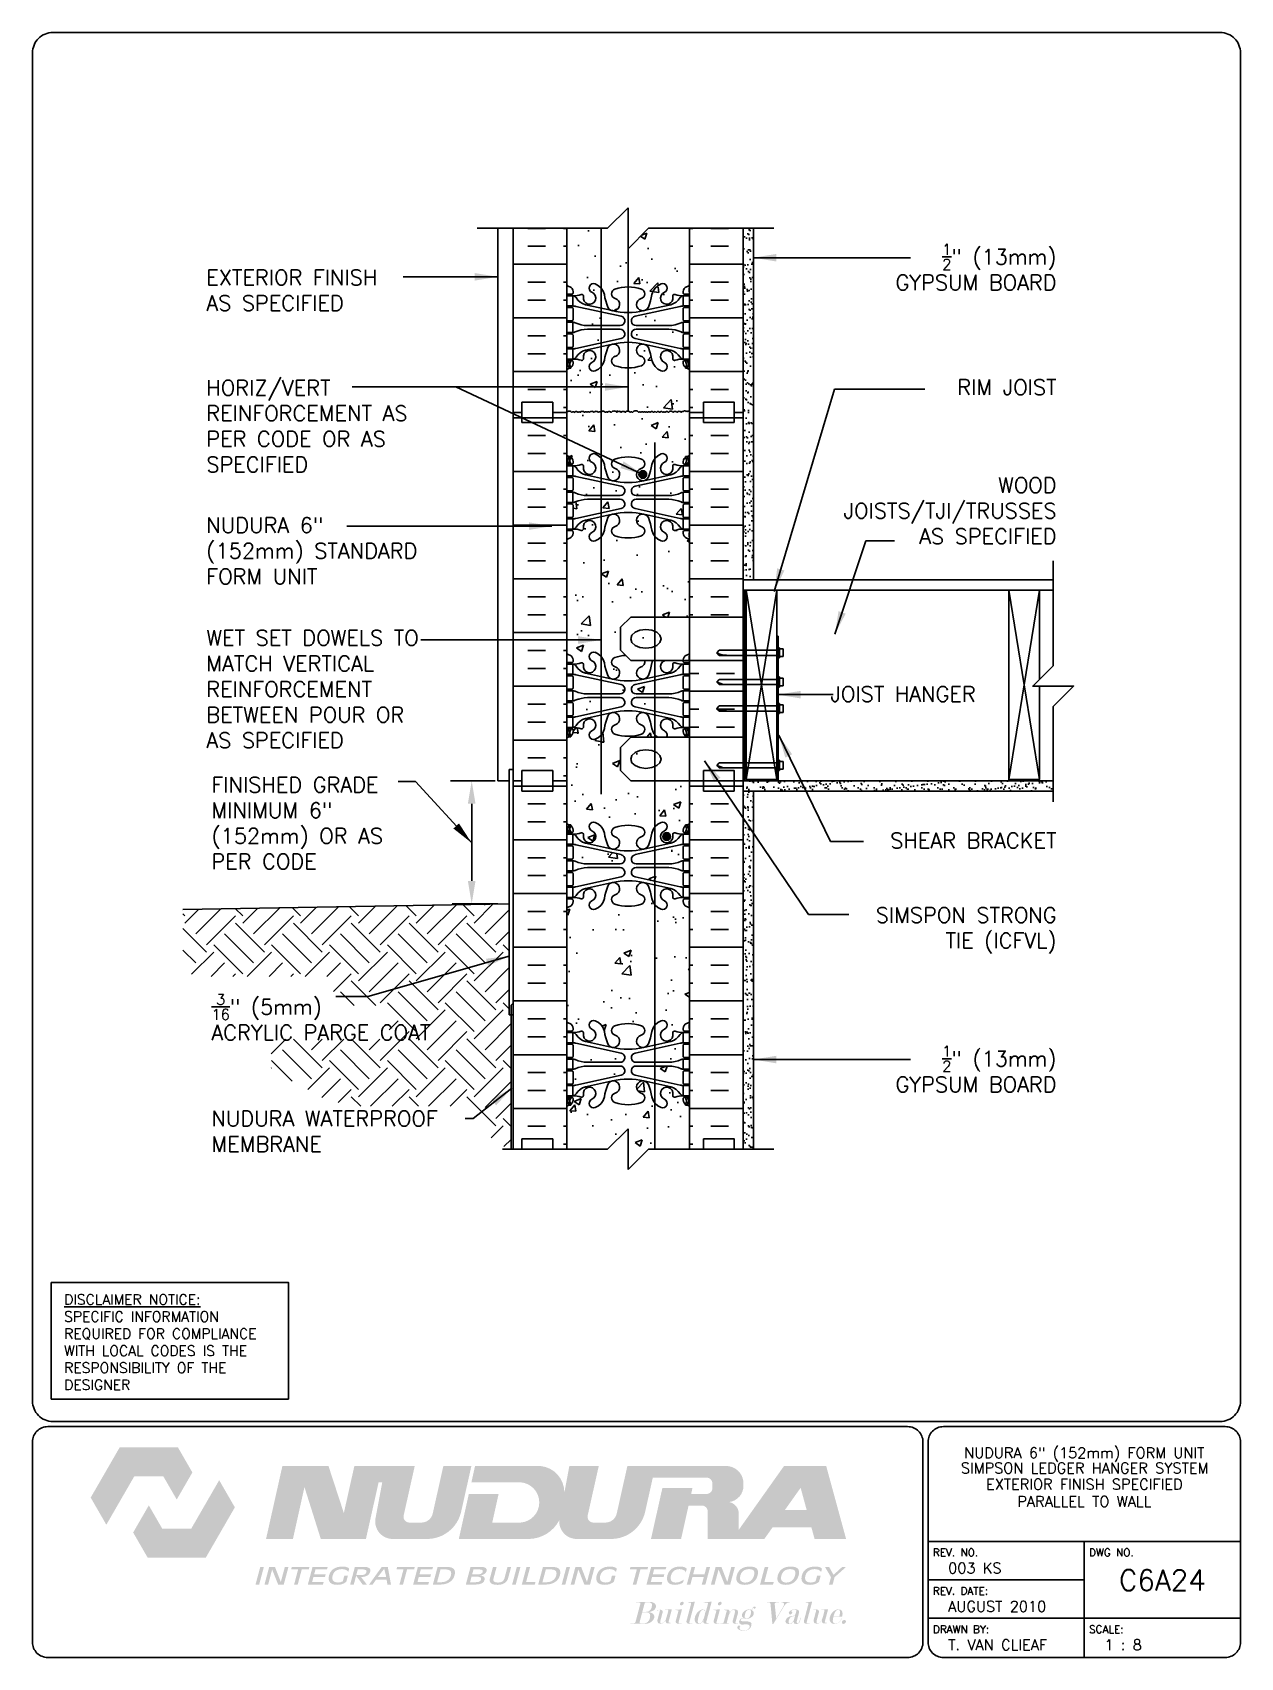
# Paper-space layout 'C6A24' of a CAD drawing. Header units: inches. Extents: x 0.42 to 7.8, y 0.49 to 10.41.
# The model-space entities are those that its viewports show. They can reach past a viewport. Long polylines and large blocks are cut down to what shows.
import ezdxf
from ezdxf.enums import TextEntityAlignment as Align

# ---------------------------------------------------------------- set-up
doc = ezdxf.new("R2010")
doc.units = ezdxf.units.IN
doc.header["$LTSCALE"] = 0.5
doc.header["$MEASUREMENT"] = 0
doc.linetypes.add('DASHED2', pattern=[0.375, 0.25, -0.125])
doc.linetypes.add('HIDDEN2', pattern=[0.1875, 0.125, -0.0625])
for name, color, linetype in [('HATCH', 12, 'Continuous'), ('line25', 2, 'Continuous'), ('LINE3', 3, 'Continuous'), ('LINE50', 5, 'Continuous'), ('LINE9', 9, 'Continuous'), ('LOGO', 7, 'Continuous'), ('TBK_LINE65', 3, 'Continuous'), ('TBK_TEXT', 4, 'Continuous'), ('TEXT', 4, 'Continuous'), ('Web_Edge', 9, 'Continuous')]:
    doc.layers.add(name, color=color, linetype=linetype)
doc.styles.add('DIM', font='romans.shx', dxfattribs={"width": 0.7})
doc.styles.add('ROMANS', font='romans.shx', dxfattribs={"height": 1.125})
doc.dimstyles.new('ext_12', dxfattribs={"dimscale": 12, "dimtxt": 0.09375, "dimasz": 0.09375, "dimexe": 0.09375, "dimexo": 0.0625, "dimgap": 0.0625, "dimtad": 1, "dimdec": 1, "dimzin": 3, "dimdsep": 46, "dimlunit": 4, "dimtxsty": 'DIM', "dimcen": 0.09, "dimdle": 0.09375, "dimclrt": 4, "dimadec": 0, "dimazin": 0, "dimtfac": 1, "dimtdec": 1, "dimtmove": 2, "dimatfit": 3, "dimfxl": 0, "dimfrac": 2, "dimtolj": 1, "dimtzin": 0, "dimarcsym": 0})

psp = doc.layouts.new('C6A24')

# ---------------------------------------------------------------- texts
at = {"layer": 'TBK_TEXT', "color": 7, "style": 'ROMANS'}
for s, p in [('REV. NO.', (5.9215, 1.107)), ('DWG NO.', (6.876, 1.107)), ('REV. DATE:', (5.9215, 0.8726)), ('DRAWN BY:', (5.9215, 0.6382)), ('SCALE:', (6.876, 0.6382))]:
    psp.add_text(s, height=0.04688, dxfattribs=at).set_placement(p)
at = {"layer": 'TEXT', "insert": (0.6134, 2.7065), "char_height": 0.0625, "width": 1.41371, "attachment_point": 1, "style": 'ROMANS'}
psp.add_mtext('{\\Fromans.shx|c1;\\LDISCLAIMER NOTICE:\\l\\PSPECIFIC INFORMATION REQUIRED FOR COMPLIANCE WITH LOCAL CODES IS THE RESPONSIBILITY OF THE DESIGNER}', dxfattribs=at)

msp = doc.modelspace()

# ---------------------------------------------------------------- texts
at = {"layer": 'TEXT', "style": 'ROMANS'}
msp.add_text(' JOIST HANGER', height=0.75, dxfattribs=at).set_placement((61.05, 23.494), align=Align.MIDDLE_LEFT)
at = {"layer": 'TEXT', "char_height": 0.75, "style": 'ROMANS'}
for s, insert, width, attachment_point in [('\\A1;{\\H0.7x;\\S1/2;}" (13mm) GYPSUM BOARD', (72.622, 44.354), 9.90679, 6), ('EXTERIOR FINISH\\PAS SPECIFIED', (31.06, 43.223), 11.74859, 4), ('HORIZ/VERT REINFORCEMENT AS PER CODE OR AS SPECIFIED', (31.06, 36.585), 11.74859, 4), ('RIM JOIST', (72.622, 38.485), 11.43486, 6), ('WOOD JOISTS/TJI/TRUSSES AS SPECIFIED', (72.622, 32.451), 11.43486, 6), ('NUDURA 6" (152mm) STANDARD FORM UNIT', (31.06, 30.491), 11.74859, 4), ('WET SET DOWELS TO MATCH VERTICAL REINFORCEMENT BETWEEN POUR OR AS SPECIFIED', (31.06, 23.734), 11.74859, 4), ('FINISHED GRADE MINIMUM 6" (152mm) OR AS PER CODE', (31.31, 17.186), 10.75183, 4), ('SHEAR BRACKET', (72.622, 16.332), 11.43486, 6), ('SIMSPON STRONG TIE (ICFVL)', (72.622, 11.945), 10.60311, 6), ('\\A1;{\\H0.7x;\\S3/16;}" (5mm) \\PACRYLIC PARGE COAT', (31.31, 7.705), 11.74859, 4), ('\\A1;{\\H0.7x;\\S1/2;}" (13mm) GYPSUM BOARD', (72.622, 5.175), 9.86679, 6), ('\\A1;NUDURA WATERPROOF MEMBRANE', (31.31, 2.123), 12.78313, 4)]:
    msp.add_mtext(s, dxfattribs=dict(at, insert=insert, width=width, attachment_point=attachment_point))

# ---------------------------------------------------------------- blocks, each defined once
blk = doc.blocks.new('TITLEBLOCK-Tag')
at = {"style": 'ROMANS'}
for tag, height, p in [('TITLE_LINE_1', 0.0625, (0.927, -0.1328)), ('TITLE_LINE_2', 0.0625, (0.9294, -0.2258)), ('CENTRE-LINE-3', 0.0625, (0.927, -0.3246)), ('TITLE_LINE_4', 0.0625, (0.927, -0.4299)), ('TITLE_LINE_5', 0.0625, (0.927, -0.526)), ('DWG', 0.125, (1.4043, -0.9102))]:
    blk.add_attdef(tag, text='', height=height, dxfattribs=at).set_placement(p, align=Align.MIDDLE_CENTER)
for tag, p in [('LATEST_REVISION', (0.0954, -0.8366)), ('REVISION_DATE', (0.0954, -1.071)), ('DRAWN_BY', (0.0954, -1.3053)), ('SCALE', (1.0499, -1.3053))]:
    blk.add_attdef(tag, text='', height=0.0469, dxfattribs=at).set_placement(p, align=Align.MIDDLE_LEFT)
blk = doc.blocks.new('6 web')
at = {"layer": 'Web_Edge'}
for p, q in [((-3, 6.566), (-2.958, 6.566)), ((-3, 6.466), (-2.752, 6.466)), ((-2.89, 6.845), (-2.8, 6.845)), ((-2.89, 6.466), (-2.89, 6.396)), ((-2.8, 6.845), (-2.8, 6.803)), ((-2.8, 6.466), (-2.8, 6.396)), ((-2.69, 6.596), (-2.69, 6.529)), ((2.69, 6.596), (2.69, 6.529)), ((3, 6.466), (2.752, 6.466)), ((2.89, 6.845), (2.8, 6.845)), ((2.8, 6.845), (2.8, 6.803)), ((2.8, 6.466), (2.8, 6.396)), ((2.89, 6.466), (2.89, 6.396)), ((3, 6.566), (2.958, 6.566)), ((-3, 5.826), (-2.752, 5.826)), ((-2.89, 5.896), (-2.89, 5.826)), ((-2.8, 5.896), (-2.8, 5.826)), ((-2.69, 5.764), (-2.69, 5.229)), ((-2.551, 5.872), (-0.34, 5.391)), ((-2.09, 5.955), (-0.768, 5.665)), ((2.551, 5.872), (0.34, 5.391)), ((2.09, 5.955), (0.768, 5.665)), ((2.69, 5.764), (2.69, 5.229)), ((3, 5.826), (2.752, 5.826)), ((2.8, 5.896), (2.8, 5.826)), ((2.89, 5.896), (2.89, 5.826)), ((-3, 5.166), (-2.752, 5.166)), ((-2.89, 5.166), (-2.89, 5.096)), ((-2.8, 5.166), (-2.8, 5.096)), ((-1.985, 4.936), (-0.389, 4.936)), ((1.985, 4.936), (0.389, 4.936)), ((3, 5.166), (2.752, 5.166)), ((2.8, 5.166), (2.8, 5.096)), ((2.89, 5.166), (2.89, 5.096)), ((-3, 4.526), (-2.752, 4.526)), ((-2.89, 4.596), (-2.89, 4.526)), ((-2.8, 4.596), (-2.8, 4.526)), ((-2.69, 4.464), (-2.69, 3.929)), ((-2.551, 3.82), (-0.34, 4.302)), ((-2.09, 3.737), (-0.768, 4.028)), ((-1.985, 4.756), (-0.389, 4.756)), ((2.551, 3.82), (0.34, 4.302)), ((1.985, 4.756), (0.389, 4.756)), ((2.09, 3.737), (0.768, 4.028)), ((2.69, 4.464), (2.69, 3.929)), ((3, 4.526), (2.752, 4.526)), ((2.8, 4.596), (2.8, 4.526)), ((2.89, 4.596), (2.89, 4.526)), ((-3, 3.866), (-2.752, 3.866)), ((-3, 3.226), (-2.752, 3.226)), ((-2.89, 3.866), (-2.89, 3.796)), ((-2.89, 3.296), (-2.89, 3.226)), ((-2.8, 3.866), (-2.8, 3.796)), ((-2.8, 3.296), (-2.8, 3.226)), ((3, 3.866), (2.752, 3.866)), ((3, 3.226), (2.752, 3.226)), ((2.8, 3.866), (2.8, 3.796)), ((2.8, 3.296), (2.8, 3.226)), ((2.89, 3.866), (2.89, 3.796)), ((2.89, 3.296), (2.89, 3.226)), ((-2.99, 3.106), (-2.99, 2.92)), ((-2.69, 3.096), (-2.69, 3.164)), ((2.69, 3.096), (2.69, 3.164)), ((2.99, 3.106), (2.99, 2.92)), ((-2.99, -3.106), (-2.99, -2.92)), ((-2.69, -3.096), (-2.69, -3.164)), ((2.69, -3.096), (2.69, -3.164)), ((2.99, -3.106), (2.99, -2.92)), ((-3, -3.226), (-2.752, -3.226)), ((-3, -3.866), (-2.752, -3.866)), ((-2.89, -3.296), (-2.89, -3.226)), ((-2.89, -3.866), (-2.89, -3.796)), ((-2.8, -3.296), (-2.8, -3.226)), ((-2.8, -3.866), (-2.8, -3.796)), ((-2.69, -4.464), (-2.69, -3.929)), ((-2.551, -3.82), (-0.34, -4.302)), ((-2.09, -3.737), (-0.768, -4.028)), ((2.551, -3.82), (0.34, -4.302)), ((2.09, -3.737), (0.768, -4.028)), ((2.69, -4.464), (2.69, -3.929)), ((3, -3.226), (2.752, -3.226)), ((3, -3.866), (2.752, -3.866)), ((2.8, -3.296), (2.8, -3.226)), ((2.8, -3.866), (2.8, -3.796)), ((2.89, -3.296), (2.89, -3.226)), ((2.89, -3.866), (2.89, -3.796)), ((-3, -4.526), (-2.752, -4.526)), ((-2.89, -4.596), (-2.89, -4.526)), ((-2.8, -4.596), (-2.8, -4.526)), ((-1.985, -4.756), (-0.389, -4.756)), ((1.985, -4.756), (0.389, -4.756)), ((3, -4.526), (2.752, -4.526)), ((2.8, -4.596), (2.8, -4.526)), ((2.89, -4.596), (2.89, -4.526)), ((-3, -5.166), (-2.752, -5.166)), ((-2.89, -5.166), (-2.89, -5.096)), ((-2.8, -5.166), (-2.8, -5.096)), ((-2.69, -5.764), (-2.69, -5.229)), ((-2.551, -5.872), (-0.34, -5.391)), ((-1.985, -4.936), (-0.389, -4.936)), ((2.551, -5.872), (0.34, -5.391)), ((1.985, -4.936), (0.389, -4.936)), ((2.69, -5.764), (2.69, -5.229)), ((3, -5.166), (2.752, -5.166)), ((2.8, -5.166), (2.8, -5.096)), ((2.89, -5.166), (2.89, -5.096)), ((-3, -5.826), (-2.752, -5.826)), ((-2.89, -5.896), (-2.89, -5.826)), ((-2.8, -5.896), (-2.8, -5.826)), ((-2.09, -5.955), (-0.768, -5.665)), ((2.09, -5.955), (0.768, -5.665)), ((3, -5.826), (2.752, -5.826)), ((2.8, -5.896), (2.8, -5.826)), ((2.89, -5.896), (2.89, -5.826)), ((-3, -6.466), (-2.752, -6.466)), ((-3, -6.566), (-2.958, -6.566)), ((-2.89, -6.466), (-2.89, -6.396)), ((-2.89, -6.845), (-2.8, -6.845)), ((-2.8, -6.466), (-2.8, -6.396)), ((-2.8, -6.845), (-2.8, -6.803)), ((-2.69, -6.596), (-2.69, -6.529)), ((2.69, -6.596), (2.69, -6.529)), ((3, -6.466), (2.752, -6.466)), ((2.8, -6.466), (2.8, -6.396)), ((2.8, -6.845), (2.8, -6.803)), ((2.89, -6.845), (2.8, -6.845)), ((2.89, -6.466), (2.89, -6.396)), ((3, -6.566), (2.958, -6.566))]:
    blk.add_line(p, q, dxfattribs=at)
for points in [[(-2.995, 5.896), (-2.695, 5.896), (-2.695, 6.396), (-2.995, 6.396)], [(2.995, 5.896), (2.695, 5.896), (2.695, 6.396), (2.995, 6.396)], [(-2.995, 4.596), (-2.695, 4.596), (-2.695, 5.096), (-2.995, 5.096)], [(2.995, 4.596), (2.695, 4.596), (2.695, 5.096), (2.995, 5.096)], [(-2.995, 3.296), (-2.695, 3.296), (-2.695, 3.796), (-2.995, 3.796)], [(2.995, 3.296), (2.695, 3.296), (2.695, 3.796), (2.995, 3.796)], [(-2.995, -3.296), (-2.695, -3.296), (-2.695, -3.796), (-2.995, -3.796)], [(2.995, -3.296), (2.695, -3.296), (2.695, -3.796), (2.995, -3.796)], [(-2.995, -4.596), (-2.695, -4.596), (-2.695, -5.096), (-2.995, -5.096)], [(2.995, -4.596), (2.695, -4.596), (2.695, -5.096), (2.995, -5.096)], [(-2.995, -5.896), (-2.695, -5.896), (-2.695, -6.396), (-2.995, -6.396)], [(2.995, -5.896), (2.695, -5.896), (2.695, -6.396), (2.995, -6.396)]]:
    blk.add_lwpolyline(points, close=True, dxfattribs=at)
for centre, radius, start, end in [((-2.69, 7.303), 0.5, 231.68334, 250.52878), ((-2.69, 7.303), 0.6, 238.89067, 245.07477), ((-2.958, 6.586), 0.02, 270, 14.15407), ((-2.696, 6.651), 0.25, 140.11451, 222.46087), ((-2.951, 6.741), 0.02, 340.7916, 65.07477), ((-2.854, 6.782), 0.045, 319.1879, 141.448), ((-2.848, 6.512), 0.045, 222.46087, 42.46087), ((-2.94, 6.596), 0.25, 0, 70.52878), ((-2.696, 6.651), 0.16, 140.00008, 222.46087), ((-2.752, 6.529), 0.0625, 270, 0), ((-2.639, 7.395), 1, 266.78787, 289.9067), ((-2.738, 6.15), 0.25, 37.27766, 80.0823), ((-2.269, 6.369), 0.09, 346.67951, 108.86514), ((-1.885, 6.278), 0.305, 166.67951, 68.19625), ((-1.69, 6.766), 0.22, 68.19625, 248.19625), ((-1.885, 6.278), 0.745, 13.26522, 68.19625), ((1.803, 6.92), 3, 189.02727, 201.19839), ((-0.571, 6.49), 0.24, 108.92296, 254.27465), ((0, 4.825), 2, 90, 108.92296), ((0, 4.825), 2, 71.07704, 90), ((0.571, 6.49), 0.24, 285.72535, 71.07704), ((-1.803, 6.92), 3, 338.80161, 350.97273), ((1.885, 6.278), 0.745, 111.80375, 166.73478), ((1.885, 6.278), 0.305, 111.80375, 13.32049), ((1.69, 6.766), 0.22, 291.80375, 111.80375), ((2.269, 6.369), 0.09, 71.13486, 193.32049), ((2.639, 7.395), 1, 250.0933, 273.21213), ((2.738, 6.15), 0.25, 99.9177, 142.72234), ((2.94, 6.596), 0.25, 109.47122, 180), ((2.752, 6.529), 0.0625, 180, 270), ((2.848, 6.512), 0.045, 137.53913, 317.53913), ((2.854, 6.782), 0.045, 38.552, 220.8121), ((2.696, 6.651), 0.16, 317.53913, 39.99992), ((2.69, 7.303), 0.5, 289.47122, 308.31666), ((2.696, 6.651), 0.25, 317.53913, 39.88549), ((2.951, 6.741), 0.02, 114.92523, 199.2084), ((2.958, 6.586), 0.02, 165.84593, 270), ((2.69, 7.303), 0.6, 294.92523, 301.10933), ((-2.752, 5.764), 0.0625, 0, 90), ((-2.786, 4.9), 1, 76.42909, 84.79907), ((-1.891, 6.678), 0.75, 210.15498, 254.58381), ((-0.718, 5.966), 0.305, 205.37817, 74.27465), ((0, 8.932), 3.356, 256.76915, 270), ((0, 8.932), 3.356, 270, 283.23085), ((0.718, 5.966), 0.305, 105.72535, 334.62183), ((1.891, 6.678), 0.75, 285.41619, 329.84502), ((2.786, 4.9), 1, 95.20093, 103.57091), ((2.752, 5.764), 0.0625, 90, 180), ((-2.752, 5.229), 0.0625, 270, 0), ((-2.699, 4.877), 0.219, 60.49375, 88.91995), ((-1.955, 6.536), 1.6, 246.56734, 268.92028), ((-0.389, 5.166), 0.23, 270, 77.60551), ((0.389, 5.166), 0.23, 102.39449, 270), ((1.955, 6.536), 1.6, 271.07972, 293.43266), ((2.699, 4.877), 0.219, 91.08005, 119.50625), ((2.752, 5.229), 0.0625, 180, 270), ((-2.752, 4.464), 0.0625, 0, 90), ((-2.699, 4.815), 0.219, 271.08005, 299.50625), ((-2.699, 4.815), 0.219, 271.08005, 299.50625), ((-1.955, 3.156), 1.6, 91.07972, 113.43266), ((-1.955, 3.156), 1.6, 91.07972, 113.43266), ((-0.718, 3.727), 0.305, 285.72535, 154.62183), ((0, 0.761), 3.356, 90, 103.23085), ((-0.389, 4.526), 0.23, 282.39449, 90), ((0, 0.761), 3.356, 76.76915, 90), ((0.389, 4.526), 0.23, 90, 257.60551), ((0.718, 3.727), 0.305, 25.37817, 254.27465), ((1.955, 3.156), 1.6, 66.56734, 88.92028), ((1.955, 3.156), 1.6, 66.56734, 88.92028), ((2.699, 4.815), 0.219, 240.49375, 268.91995), ((2.699, 4.815), 0.219, 240.49375, 268.91995), ((2.752, 4.464), 0.0625, 90, 180), ((-2.752, 3.929), 0.0625, 270, 0), ((-2.752, 3.164), 0.0625, 360, 90), ((-2.786, 4.792), 1, 275.20093, 283.57091), ((-2.738, 3.542), 0.25, 279.9177, 322.72234), ((-2.639, 2.298), 1, 70.0933, 93.21213), ((-1.891, 3.014), 0.75, 105.41619, 149.84502), ((-2.269, 3.323), 0.09, 251.13486, 13.32049), ((-1.885, 3.414), 0.305, 291.80375, 193.32049), ((-1.885, 3.414), 0.745, 291.80375, 346.73478), ((1.803, 2.773), 3, 158.80161, 170.97273), ((-0.571, 3.202), 0.24, 105.72535, 251.07704), ((0.571, 3.202), 0.24, 288.92296, 74.27465), ((-1.803, 2.773), 3, 9.02727, 21.19839), ((1.885, 3.414), 0.745, 193.26522, 248.19625), ((1.885, 3.414), 0.305, 346.67951, 248.19625), ((1.891, 3.014), 0.75, 30.15498, 74.58381), ((2.269, 3.323), 0.09, 166.67951, 288.86514), ((2.639, 2.298), 1, 86.78787, 109.9067), ((2.738, 3.542), 0.25, 217.27766, 260.0823), ((2.786, 4.792), 1, 256.42909, 264.79907), ((2.752, 3.929), 0.0625, 180, 270), ((2.752, 3.164), 0.0625, 90, 180), ((-3.01, 3.106), 0.02, 0, 60.01198), ((-3.01, 2.92), 0.02, 301.07295, 0), ((-2.69, 2.389), 0.6, 121.07295, 121.10933), ((-2.69, 2.389), 0.5, 109.47122, 128.31666), ((-2.94, 3.096), 0.25, 289.47122, 360), ((-1.69, 2.927), 0.22, 111.80375, 291.80375), ((0, 4.867), 2, 251.07704, 270), ((0, 4.867), 2, 270, 288.92296), ((1.69, 2.927), 0.22, 248.19625, 68.19625), ((2.94, 3.096), 0.25, 180, 250.52878), ((2.69, 2.389), 0.5, 51.68334, 70.52878), ((3.01, 3.106), 0.02, 119.98802, 180), ((3.01, 2.92), 0.02, 180, 238.92705), ((2.69, 2.389), 0.6, 58.89067, 58.92705), ((-2.69, -2.389), 0.5, 231.68334, 250.52878), ((-2.69, -2.389), 0.6, 238.89067, 238.92705), ((-3.01, -2.92), 0.02, 360, 58.92705), ((-3.01, -3.106), 0.02, 299.98802, 360), ((-2.94, -3.096), 0.25, 0, 70.52878), ((-2.752, -3.164), 0.0625, 270, 0), ((-1.885, -3.414), 0.305, 166.67951, 68.19625), ((-1.69, -2.927), 0.22, 68.19625, 248.19625), ((-1.885, -3.414), 0.745, 13.26522, 68.19625), ((-0.571, -3.202), 0.24, 108.92296, 254.27465), ((0, -4.867), 2, 90, 108.92296), ((0, -4.867), 2, 71.07704, 90), ((0.571, -3.202), 0.24, 285.72535, 71.07704), ((1.885, -3.414), 0.745, 111.80375, 166.73478), ((1.885, -3.414), 0.305, 111.80375, 13.32049), ((1.69, -2.927), 0.22, 291.80375, 111.80375), ((2.94, -3.096), 0.25, 109.47122, 180), ((2.752, -3.164), 0.0625, 180, 270), ((2.69, -2.389), 0.5, 289.47122, 308.31666), ((3.01, -2.92), 0.02, 121.07295, 180), ((3.01, -3.106), 0.02, 180, 240.01198), ((2.69, -2.389), 0.6, 301.07295, 301.10933), ((-2.752, -3.929), 0.0625, 0, 90), ((-2.639, -2.298), 1, 266.78787, 289.9067), ((-2.738, -3.542), 0.25, 37.27766, 80.0823), ((-2.786, -4.792), 1, 76.42909, 84.79907), ((-1.891, -3.014), 0.75, 210.15498, 254.58381), ((-2.269, -3.323), 0.09, 346.67951, 108.86514), ((1.803, -2.773), 3, 189.02727, 201.19839), ((-0.718, -3.727), 0.305, 205.37817, 74.27465), ((0.718, -3.727), 0.305, 105.72535, 334.62183), ((-1.803, -2.773), 3, 338.80161, 350.97273), ((1.891, -3.014), 0.75, 285.41619, 329.84502), ((2.269, -3.323), 0.09, 71.13486, 193.32049), ((2.639, -2.298), 1, 250.0933, 273.21213), ((2.738, -3.542), 0.25, 99.9177, 142.72234), ((2.786, -4.792), 1, 95.20093, 103.57091), ((2.752, -3.929), 0.0625, 90, 180), ((-2.752, -4.464), 0.0625, 270, 0), ((-2.699, -4.815), 0.219, 60.49375, 88.91995), ((-2.699, -4.815), 0.219, 60.49375, 88.91995), ((-1.955, -3.156), 1.6, 246.56734, 268.92028), ((-1.955, -3.156), 1.6, 246.56734, 268.92028), ((0, -0.761), 3.356, 256.76915, 270), ((-0.389, -4.526), 0.23, 270, 77.60551), ((0, -0.761), 3.356, 270, 283.23085), ((0.389, -4.526), 0.23, 102.39449, 270), ((1.955, -3.156), 1.6, 271.07972, 293.43266), ((1.955, -3.156), 1.6, 271.07972, 293.43266), ((2.699, -4.815), 0.219, 91.08005, 119.50625), ((2.699, -4.815), 0.219, 91.08005, 119.50625), ((2.752, -4.464), 0.0625, 180, 270), ((-2.752, -5.229), 0.0625, 0, 90), ((-2.699, -4.877), 0.219, 271.08005, 299.50625), ((-1.955, -6.536), 1.6, 91.07972, 113.43266), ((-0.389, -5.166), 0.23, 282.39449, 90), ((0.389, -5.166), 0.23, 90, 257.60551), ((1.955, -6.536), 1.6, 66.56734, 88.92028), ((2.699, -4.877), 0.219, 240.49375, 268.91995), ((2.752, -5.229), 0.0625, 90, 180), ((-2.752, -5.764), 0.0625, 270, 0), ((-2.786, -4.9), 1, 275.20093, 283.57091), ((-2.738, -6.15), 0.25, 279.9177, 322.72234), ((-1.891, -6.678), 0.75, 105.41619, 149.84502), ((-2.269, -6.369), 0.09, 251.13486, 13.32049), ((-1.885, -6.278), 0.305, 291.80375, 193.32049), ((1.803, -6.92), 3, 158.80161, 170.97273), ((-0.718, -5.966), 0.305, 285.72535, 154.62183), ((-0.571, -6.49), 0.24, 105.72535, 251.07704), ((0, -8.932), 3.356, 90, 103.23085), ((0, -8.932), 3.356, 76.76915, 90), ((0.718, -5.966), 0.305, 25.37817, 254.27465), ((0.571, -6.49), 0.24, 288.92296, 74.27465), ((-1.803, -6.92), 3, 9.02727, 21.19839), ((1.885, -6.278), 0.305, 346.67951, 248.19625), ((1.891, -6.678), 0.75, 30.15498, 74.58381), ((2.269, -6.369), 0.09, 166.67951, 288.86514), ((2.738, -6.15), 0.25, 217.27766, 260.0823), ((2.786, -4.9), 1, 256.42909, 264.79907), ((2.752, -5.764), 0.0625, 180, 270), ((-2.69, -7.303), 0.6, 114.92523, 121.10933), ((-2.69, -7.303), 0.5, 109.47122, 128.31666), ((-2.958, -6.586), 0.02, 345.84593, 90), ((-2.696, -6.651), 0.25, 137.53913, 219.88549), ((-2.951, -6.741), 0.02, 294.92523, 19.2084), ((-2.854, -6.782), 0.045, 218.552, 40.8121), ((-2.848, -6.512), 0.045, 317.53913, 137.53913), ((-2.94, -6.596), 0.25, 289.47122, 360), ((-2.696, -6.651), 0.16, 137.53913, 219.99992), ((-2.752, -6.529), 0.0625, 360, 90), ((-2.639, -7.395), 1, 70.0933, 93.21213), ((-1.69, -6.766), 0.22, 111.80375, 291.80375), ((-1.885, -6.278), 0.745, 291.80375, 346.73478), ((0, -4.825), 2, 251.07704, 270), ((0, -4.825), 2, 270, 288.92296), ((1.885, -6.278), 0.745, 193.26522, 248.19625), ((1.69, -6.766), 0.22, 248.19625, 68.19625), ((2.639, -7.395), 1, 86.78787, 109.9067), ((2.752, -6.529), 0.0625, 90, 180), ((2.94, -6.596), 0.25, 180, 250.52878), ((2.848, -6.512), 0.045, 42.46087, 222.46087), ((2.854, -6.782), 0.045, 139.1879, 321.448), ((2.696, -6.651), 0.16, 320.00008, 42.46087), ((2.69, -7.303), 0.5, 51.68334, 70.52878), ((2.696, -6.651), 0.25, 320.11451, 42.46087), ((2.951, -6.741), 0.02, 160.7916, 245.07477), ((2.958, -6.586), 0.02, 90, 194.15407), ((2.69, -7.303), 0.6, 58.89067, 65.07477)]:
    blk.add_arc(centre, radius, start, end, dxfattribs=at)

# ---------------------------------------------------------------- hatches: boundary and pattern name
at = {"layer": 'HATCH'}
h = msp.add_hatch(dxfattribs=at)
h.set_pattern_fill('AR-CONC', color=256, scale=0.5, style=0)
edge = h.paths.add_edge_path()
edge.add_line((51.676, 47.254), (50.676, 46.254))
edge.add_line((50.676, 46.254), (48.676, 46.254))
edge.add_line((48.676, 46.254), (48.676, 43.473))
edge.add_arc((48.986, 43.865), 0.5, 231.68334, 250.52878)
edge.add_arc((48.736, 43.158), 0.25, 0, 70.52878, ccw=False)
edge.add_line((48.986, 43.158), (48.986, 43.09))
edge.add_arc((48.924, 43.09), 0.0625, -90, 0, ccw=False)
edge.add_line((48.924, 43.028), (48.876, 43.028))
edge.add_line((48.876, 43.028), (48.876, 42.958))
edge.add_line((48.876, 42.958), (48.981, 42.958))
edge.add_arc((49.037, 43.956), 1, 266.78787, 289.73471)
edge.add_arc((49.407, 42.931), 0.09, -13.32049, 110.77627, ccw=False)
edge.add_arc((49.791, 42.84), 0.305, 166.67951, 428.19625)
edge.add_arc((49.986, 43.327), 0.22, 68.19625, 248.19625, ccw=False)
edge.add_arc((49.791, 42.84), 0.745, 13.26522, 68.19625, ccw=False)
edge.add_arc((53.479, 43.482), 3, 189.02727, 201.19839)
edge.add_arc((50.958, 42.528), 0.305, 205.37817, 255.71849)
edge.add_line((50.882, 42.232), (50.902, 42.228))
edge.add_arc((50.958, 42.528), 0.305, 259.49252, 434.27465)
edge.add_arc((51.105, 43.052), 0.24, 108.92296, 254.27465, ccw=False)
edge.add_arc((51.676, 41.387), 2, 90, 108.92296, ccw=False)
edge.add_line((51.676, 43.387), (51.676, 47.254))
edge = h.paths.add_edge_path()
edge.add_line((54.676, 46.254), (52.676, 46.254))
edge.add_line((52.676, 46.254), (51.676, 45.254))
edge.add_line((51.676, 45.254), (51.676, 43.387))
edge.add_arc((51.676, 41.387), 2, 71.07704, 90, ccw=False)
edge.add_arc((52.247, 43.052), 0.24, -74.27465, 71.07704, ccw=False)
edge.add_arc((52.394, 42.528), 0.305, 105.72535, 280.50748)
edge.add_line((52.45, 42.228), (52.47, 42.232))
edge.add_arc((52.394, 42.528), 0.305, 284.28151, 334.62183)
edge.add_arc((49.873, 43.482), 3, 338.80161, 350.97273)
edge.add_arc((53.561, 42.84), 0.745, 111.80375, 166.73478, ccw=False)
edge.add_arc((53.366, 43.327), 0.22, -68.19625, 111.80375, ccw=False)
edge.add_arc((53.561, 42.84), 0.305, 111.80375, 373.32049)
edge.add_arc((53.945, 42.931), 0.09, 69.22373, 193.32049, ccw=False)
edge.add_arc((54.315, 43.956), 1, 250.26529, 273.21213)
edge.add_line((54.371, 42.958), (54.476, 42.958))
edge.add_line((54.476, 42.958), (54.476, 43.028))
edge.add_line((54.476, 43.028), (54.428, 43.028))
edge.add_arc((54.428, 43.09), 0.0625, 180, 270, ccw=False)
edge.add_line((54.366, 43.09), (54.366, 43.158))
edge.add_arc((54.616, 43.158), 0.25, 109.47122, 180, ccw=False)
edge.add_arc((54.366, 43.865), 0.5, 289.47122, 308.31666)
edge.add_line((54.676, 43.473), (54.676, 46.254))
h = msp.add_hatch(dxfattribs=at)
h.set_pattern_fill('INSUL', color=256, scale=7, style=0)
h.set_pattern_definition([(0, (-2877.4856, -359.7554), (0, 2.625), []), (0, (-2877.4856, -358.8804), (0, 2.625), [0.875, -0.875]), (0, (-2877.4856, -358.0054), (0, 2.625), [0.875, -0.875])])
h.paths.add_polyline_path([(48.676, 46.254), (46.051, 46.254), (46.051, 37.254), (46.488, 37.254), (46.488, 37.754), (47.988, 37.754), (47.988, 37.254), (48.676, 37.254)])
h = msp.add_hatch(dxfattribs=at)
h.set_pattern_fill('INSUL', color=256, scale=7, style=0)
h.set_pattern_definition([(180, (2980.8376, -359.7554), (0, 2.625), []), (180, (2980.8376, -358.8804), (0, 2.625), [0.875, -0.875]), (180, (2980.8376, -358.0054), (0, 2.625), [0.875, -0.875])])
h.paths.add_polyline_path([(57.301, 46.254), (54.676, 46.254), (54.676, 37.254), (55.363, 37.254), (55.363, 37.754), (56.863, 37.754), (56.863, 37.254), (57.301, 37.254)])
h = msp.add_hatch(dxfattribs=at)
h.set_pattern_fill('AR-SAND', color=256, scale=0.25, style=0)
h.paths.add_polyline_path([(57.801, 46.254), (57.301, 46.254), (57.301, 37.254), (57.301, 29.067), (57.801, 29.067)])
h = msp.add_hatch(dxfattribs=at)
h.set_pattern_fill('AR-CONC', color=256, scale=0.5, style=0)
h.paths.add_polyline_path([(53.661, 41.498, 0.097844), (54.267, 41.63, -0.124673), (54.371, 41.658), (54.476, 41.658), (54.476, 41.728), (54.428, 41.728, -0.414214), (54.366, 41.79), (54.366, 42.325, -0.414214), (54.428, 42.388), (54.476, 42.388), (54.476, 42.458), (54.371, 42.458, 0.036537), (54.227, 42.434), (52.978, 42.162), (52.978, 41.498)])
h.paths.add_polyline_path([(52.978, 41.318), (52.978, 40.654), (54.227, 40.382, 0.036537), (54.371, 40.358), (54.476, 40.358), (54.476, 40.428), (54.428, 40.428, -0.414214), (54.366, 40.49), (54.366, 41.025, -0.414214), (54.428, 41.088), (54.476, 41.088), (54.476, 41.158), (54.371, 41.158, -0.124673), (54.267, 41.186, 0.097844), (53.661, 41.318)])
h.paths.add_polyline_path([(52.065, 41.318, 0.897292), (52.016, 40.863), (52.978, 40.654), (52.978, 41.318)])
h.paths.add_polyline_path([(52.016, 41.953, 0.897292), (52.065, 41.498), (52.978, 41.498), (52.978, 42.162)])
h.paths.add_polyline_path([(49.125, 42.434, 0.036537), (48.981, 42.458), (48.876, 42.458), (48.876, 42.388), (48.924, 42.388, -0.414214), (48.986, 42.325), (48.986, 41.79, -0.414214), (48.924, 41.728), (48.876, 41.728), (48.876, 41.658), (48.981, 41.658, -0.124673), (49.085, 41.63, 0.097844), (49.691, 41.498), (51.287, 41.498, 0.897292), (51.336, 41.953)])
h.paths.add_polyline_path([(51.336, 40.863, 0.677618), (51.406, 41.285), (50.596, 41.285), (49.396, 41.285, 0.051135), (49.085, 41.186, -0.124673), (48.981, 41.158), (48.876, 41.158), (48.876, 41.088), (48.924, 41.088, -0.414214), (48.986, 41.025), (48.986, 40.49, -0.414214), (48.924, 40.428), (48.876, 40.428), (48.876, 40.358), (48.981, 40.358, 0.036537), (49.125, 40.382)])
h = msp.add_hatch(dxfattribs=at)
h.set_pattern_fill('AR-CONC', color=256, scale=0.5, style=0)
h.paths.add_polyline_path([(54.676, 37.254), (54.676, 39.343, 0.064398), (54.566, 39.409), (54.476, 39.409), (54.476, 39.451, -0.249069), (54.366, 39.658), (54.366, 39.725, -0.414214), (54.428, 39.788), (54.476, 39.788), (54.476, 39.858), (54.371, 39.858, 0.10046), (53.977, 39.801, -0.601435), (53.858, 39.906, 2.182095), (53.448, 39.693, -1), (53.284, 39.284, -0.130426), (52.978, 39.512), (52.978, 34.996, -0.130426), (53.284, 35.224, -1), (53.448, 34.816, 2.182095), (53.858, 34.603, -0.601435), (53.977, 34.707, 0.10046), (54.371, 34.65), (54.476, 34.65), (54.476, 34.72), (54.428, 34.72, -0.414214), (54.366, 34.783), (54.366, 34.85, -0.249069), (54.476, 35.057), (54.476, 35.099), (54.566, 35.099, 0.064398), (54.676, 35.165)])
h.paths.add_polyline_path([(52.978, 39.512, -0.110434), (52.836, 39.805, 0.053157), (52.67, 40.419, 0.223253), (52.47, 40.584), (52.45, 40.588, 0.955472), (52.312, 39.995, -0.735593), (52.325, 39.537, -0.082755), (51.676, 39.429), (51.676, 35.08, -0.082755), (52.325, 34.972, -0.735593), (52.312, 34.514, 0.955472), (52.45, 33.92), (52.47, 33.924, 0.223253), (52.67, 34.089, 0.053157), (52.836, 34.703, -0.110434), (52.978, 34.996)])
h.paths.add_polyline_path([(52.582, 34.22, -1), (52.207, 34.22, -1)], flags=16)
h.paths.add_polyline_path([(51.676, 39.429, -0.082755), (51.027, 39.537, -0.735593), (51.04, 39.995, 0.955472), (50.902, 40.588), (50.882, 40.584, 0.223253), (50.682, 40.419, 0.053157), (50.516, 39.805, -0.24438), (50.068, 39.284, -1), (49.904, 39.693, 2.182095), (49.494, 39.906, -0.601435), (49.375, 39.801, 0.10046), (48.981, 39.858), (48.876, 39.858), (48.876, 39.788), (48.924, 39.788, -0.414214), (48.986, 39.725), (48.986, 39.658, -0.249069), (48.876, 39.451), (48.876, 39.409), (48.786, 39.409, 0.064398), (48.676, 39.343), (48.676, 37.254), (48.676, 35.165, 0.064398), (48.786, 35.099), (48.876, 35.099), (48.876, 35.057, -0.249069), (48.986, 34.85), (48.986, 34.783, -0.414214), (48.924, 34.72), (48.876, 34.72), (48.876, 34.65), (48.981, 34.65, 0.10046), (49.375, 34.707, -0.601435), (49.494, 34.603, 2.182095), (49.904, 34.816, -1), (50.068, 35.224, -0.24438), (50.516, 34.703, 0.051477), (50.675, 34.108), (50.957, 34.108), (51.241, 34.108, 0.444231), (51.04, 34.514, -0.735593), (51.027, 34.972, -0.082755), (51.676, 35.08)])
h = msp.add_hatch(dxfattribs=at)
h.set_pattern_fill('INSUL', color=256, scale=7, style=0)
h.set_pattern_definition([(0, (-2877.4856, -377.7554), (0, 2.625), []), (0, (-2877.4856, -376.8804), (0, 2.625), [0.875, -0.875]), (0, (-2877.4856, -376.0054), (0, 2.625), [0.875, -0.875])])
h.paths.add_polyline_path([(46.051, 19.254), (46.488, 19.254), (46.488, 19.754), (47.988, 19.754), (47.988, 19.254), (48.676, 19.254), (48.676, 37.254), (47.988, 37.254), (47.988, 37.754), (46.488, 37.754), (46.488, 37.254), (46.051, 37.254)])
h = msp.add_hatch(dxfattribs=at)
h.set_pattern_fill('INSUL', color=256, scale=7, style=0)
h.set_pattern_definition([(180, (2980.8376, -377.7554), (0, 2.625), []), (180, (2980.8376, -376.8804), (0, 2.625), [0.875, -0.875]), (180, (2980.8376, -376.0054), (0, 2.625), [0.875, -0.875])])
h.paths.add_polyline_path([(54.676, 27.254), (57.301, 27.254), (57.301, 37.254), (56.863, 37.254), (56.863, 37.754), (55.363, 37.754), (55.363, 37.254), (54.676, 37.254)])
h = msp.add_hatch(dxfattribs=at)
h.set_pattern_fill('AR-CONC', color=256, scale=0.5, style=0)
h.paths.add_polyline_path([(52.978, 33.19), (53.661, 33.19, 0.097844), (54.267, 33.322, -0.134256), (54.379, 33.35), (54.476, 33.35), (54.476, 33.42), (54.428, 33.42, -0.414214), (54.366, 33.483), (54.366, 34.018, -0.414214), (54.428, 34.08), (54.476, 34.08), (54.476, 34.15), (54.371, 34.15, 0.036537), (54.227, 34.127), (52.978, 33.854)])
h.paths.add_polyline_path([(52.978, 33.19), (52.978, 33.854), (52.016, 33.645, 0.897292), (52.065, 33.19)])
h.paths.add_polyline_path([(52.978, 33.01), (52.065, 33.01, 0.897292), (52.016, 32.556), (52.978, 32.346)])
h.paths.add_polyline_path([(54.227, 32.074, 0.036537), (54.371, 32.05), (54.476, 32.05), (54.476, 32.12), (54.428, 32.12, -0.414214), (54.366, 32.183), (54.366, 32.718, -0.414214), (54.428, 32.78), (54.476, 32.78), (54.476, 32.85), (54.379, 32.85, -0.134256), (54.267, 32.879, 0.097844), (53.661, 33.01), (52.978, 33.01), (52.978, 32.346)])
h.paths.add_polyline_path([(51.336, 32.556, 0.897292), (51.287, 33.01), (49.691, 33.01, 0.097844), (49.085, 32.879, -0.134256), (48.973, 32.85), (48.876, 32.85), (48.876, 32.78), (48.924, 32.78, -0.414214), (48.986, 32.718), (48.986, 32.183, -0.414214), (48.924, 32.12), (48.876, 32.12), (48.876, 32.05), (48.981, 32.05, 0.036537), (49.125, 32.074)])
h.paths.add_polyline_path([(51.287, 33.19, 0.897292), (51.336, 33.645), (49.21, 34.108), (48.876, 34.108), (48.876, 34.08), (48.924, 34.08, -0.414214), (48.986, 34.018), (48.986, 33.483, -0.414214), (48.924, 33.42), (48.876, 33.42), (48.876, 33.35), (48.973, 33.35, -0.134256), (49.085, 33.322, 0.097844), (49.691, 33.19)])
h = msp.add_hatch(dxfattribs=at)
h.set_pattern_fill('AR-CONC', color=256, scale=0.5, style=0)
h.paths.add_polyline_path([(53.858, 24.91, -0.601435), (53.977, 25.015, 0.10046), (54.371, 24.958), (54.476, 24.958), (54.476, 25.028), (54.428, 25.028, -0.414214), (54.366, 25.09), (54.366, 25.129), (53.461, 25.129, -0.016896), (53.448, 25.123, 2.182095)])
h.paths.add_polyline_path([(52.836, 25.011, -0.041797), (52.874, 25.129), (52.474, 25.129, -0.429542), (52.312, 24.821, 0.955472), (52.45, 24.228), (52.47, 24.232, 0.223253), (52.67, 24.397, 0.053157)])
edge = h.paths.add_edge_path()
edge.add_ellipse((52.547, 26.192), major_axis=(-0.746, 0), ratio=0.610344, start_angle=234.68926, end_angle=485.31074)
edge.add_line((52.978, 25.82), (52.978, 26.563))
edge = h.paths.add_edge_path()
edge.add_ellipse((52.547, 26.192), major_axis=(-0.746, 0), ratio=0.610344, start_angle=125.31074, end_angle=234.68926)
edge.add_line((52.978, 26.563), (52.978, 25.82))
h.paths.add_polyline_path([(51.04, 24.821, -0.735593), (51.027, 25.279, -0.066531), (51.547, 25.383), (51.301, 25.629), (51.301, 26.754), (51.676, 27.129), (51.676, 31.121, -0.082755), (51.027, 31.229, -0.735593), (51.04, 31.687, 0.955472), (50.902, 32.281), (50.882, 32.276, 0.223253), (50.682, 32.111, 0.053157), (50.516, 31.497, -0.24438), (50.068, 30.977, -1), (49.904, 31.385, 2.182095), (49.494, 31.598, -0.601435), (49.375, 31.493, 0.10046), (48.981, 31.55), (48.876, 31.55), (48.876, 31.48), (48.924, 31.48, -0.414214), (48.986, 31.418), (48.986, 31.35, -0.317837), (48.819, 31.115, 0.082415), (48.676, 31.036), (48.676, 25.473, 0.082415), (48.819, 25.394, -0.317837), (48.986, 25.158), (48.986, 25.09, -0.414214), (48.924, 25.028), (48.876, 25.028), (48.876, 24.958), (48.981, 24.958, 0.10046), (49.375, 25.015, -0.601435), (49.494, 24.91, 2.182095), (49.904, 25.123, -1), (50.068, 25.532, -0.24438), (50.516, 25.011, 0.053157), (50.682, 24.397, 0.223253), (50.882, 24.232), (50.902, 24.228, 0.955472)])
h.paths.add_polyline_path([(52.978, 31.205, -0.110434), (52.836, 31.497, 0.053157), (52.67, 32.111, 0.223253), (52.47, 32.276), (52.45, 32.281, 0.955472), (52.312, 31.687, -0.735593), (52.325, 31.229, -0.082755), (51.676, 31.121), (51.676, 27.129), (51.801, 27.254), (52.978, 27.254)])
h.paths.add_polyline_path([(54.676, 31.036, 0.082415), (54.533, 31.115, -0.317837), (54.366, 31.35), (54.366, 31.418, -0.414214), (54.428, 31.48), (54.476, 31.48), (54.476, 31.55), (54.371, 31.55, 0.10046), (53.977, 31.493, -0.601435), (53.858, 31.598, 2.182095), (53.448, 31.385, -1), (53.284, 30.977, -0.130426), (52.978, 31.205), (52.978, 27.254), (54.676, 27.254)])
h = msp.add_hatch(dxfattribs=at)
h.set_pattern_fill('INSUL', color=256, scale=7, style=0)
h.paths.add_polyline_path([(57.301, 25.129), (54.676, 25.129), (54.676, 21.379), (57.301, 21.379)])
h = msp.add_hatch(dxfattribs=at)
h.set_pattern_fill('AR-CONC', color=256, scale=0.5, style=0)
h.paths.add_polyline_path([(52.978, 24.162), (52.978, 23.498), (53.661, 23.498, 0.097844), (54.267, 23.63, -0.134256), (54.379, 23.658), (54.476, 23.658), (54.476, 23.728), (54.428, 23.728, -0.414214), (54.366, 23.79), (54.366, 24.325, -0.414214), (54.428, 24.388), (54.476, 24.388), (54.476, 24.458), (54.371, 24.458, 0.036537), (54.227, 24.434)])
h.paths.add_polyline_path([(54.227, 22.382, 0.036537), (54.371, 22.358), (54.476, 22.358), (54.476, 22.428), (54.428, 22.428, -0.414214), (54.366, 22.49), (54.366, 23.025, -0.414214), (54.428, 23.088), (54.476, 23.088), (54.476, 23.158), (54.379, 23.158, -0.134256), (54.267, 23.186, 0.097844), (53.661, 23.318), (52.978, 23.318), (52.978, 22.654)])
h.paths.add_polyline_path([(52.065, 23.318, 0.897292), (52.016, 22.863), (52.978, 22.654), (52.978, 23.318)])
h.paths.add_polyline_path([(52.016, 23.953, 0.897292), (52.065, 23.498), (52.978, 23.498), (52.978, 24.162)])
h.paths.add_polyline_path([(49.125, 24.434, 0.036537), (48.981, 24.458), (48.876, 24.458), (48.876, 24.388), (48.924, 24.388, -0.414214), (48.986, 24.325), (48.986, 23.79, -0.414214), (48.924, 23.728), (48.876, 23.728), (48.876, 23.658), (48.973, 23.658, -0.134256), (49.085, 23.63, 0.097844), (49.691, 23.498), (51.287, 23.498, 0.897292), (51.336, 23.953)])
h.paths.add_polyline_path([(51.336, 22.863, 0.897292), (51.287, 23.318), (49.691, 23.318, 0.097844), (49.085, 23.186, -0.134256), (48.973, 23.158), (48.876, 23.158), (48.876, 23.088), (48.924, 23.088, -0.414214), (48.986, 23.025), (48.986, 22.49, -0.414214), (48.924, 22.428), (48.876, 22.428), (48.876, 22.358), (48.981, 22.358, 0.036537), (49.125, 22.382)])
h = msp.add_hatch(dxfattribs=at)
h.set_pattern_fill('AR-CONC', color=256, scale=0.5, style=0)
h.paths.add_polyline_path([(52.978, 16.996, -0.130426), (53.284, 17.224, -1), (53.448, 16.816, 2.182095), (53.858, 16.603, -0.601435), (53.977, 16.707, 0.10046), (54.371, 16.65), (54.476, 16.65), (54.476, 16.72), (54.428, 16.72, -0.414214), (54.366, 16.783), (54.366, 16.85, -0.249069), (54.476, 17.057), (54.476, 17.099), (54.566, 17.099, 0.064398), (54.676, 17.165), (54.676, 19.254), (52.978, 19.254)])
h.paths.add_polyline_path([(53.748, 16.532, -1), (53.373, 16.532, -1)], flags=16)
h.paths.add_polyline_path([(51.676, 17.08, -0.082755), (52.325, 16.972, -0.735593), (52.312, 16.514, 0.955472), (52.45, 15.92), (52.47, 15.924, 0.223253), (52.67, 16.089, 0.053157), (52.836, 16.703, -0.110434), (52.978, 16.996), (52.978, 19.254), (51.801, 19.254), (51.301, 19.754), (51.301, 20.879), (51.801, 21.379), (52.978, 21.379), (52.978, 21.512, -0.110434), (52.836, 21.805, 0.053157), (52.67, 22.419, 0.223253), (52.47, 22.584), (52.45, 22.588, 0.955472), (52.312, 21.995, -0.735593), (52.325, 21.537, -0.082755), (51.676, 21.429, -0.082755), (51.027, 21.537, -0.735593), (51.04, 21.995, 0.955472), (50.902, 22.588), (50.882, 22.584, 0.223253), (50.682, 22.419, 0.053157), (50.516, 21.805, -0.24438), (50.068, 21.284, -1), (49.904, 21.693, 2.182095), (49.494, 21.906, -0.601435), (49.375, 21.801, 0.10046), (48.981, 21.858), (48.876, 21.858), (48.876, 21.788), (48.924, 21.788, -0.414214), (48.986, 21.725), (48.986, 21.658, -0.249069), (48.876, 21.451), (48.876, 21.409), (48.786, 21.409, 0.064398), (48.676, 21.343), (48.676, 19.254), (48.676, 17.165, 0.064398), (48.786, 17.099), (48.876, 17.099), (48.876, 17.057, -0.249069), (48.986, 16.85), (48.986, 16.783, -0.414214), (48.924, 16.72), (48.876, 16.72), (48.876, 16.65), (48.981, 16.65, 0.10046), (49.375, 16.707, -0.601435), (49.494, 16.603, 2.182095), (49.904, 16.816, -1), (50.068, 17.224, -0.24438), (50.516, 16.703, 0.053157), (50.682, 16.089, 0.223253), (50.882, 15.924), (50.902, 15.92, 0.955472), (51.04, 16.514, -0.735593), (51.027, 16.972, -0.082755)])
edge = h.paths.add_edge_path(flags=17)
edge.add_ellipse((52.547, 20.317), major_axis=(-0.746, 0), ratio=0.610344, start_angle=-125.31074, end_angle=125.31074)
edge.add_line((52.978, 19.945), (52.978, 20.688))
edge = h.paths.add_edge_path()
edge.add_ellipse((52.547, 20.317), major_axis=(-0.746, 0), ratio=0.610344, start_angle=125.31074, end_angle=234.68926)
edge.add_line((52.978, 20.688), (52.978, 19.945))
h = msp.add_hatch(dxfattribs=at)
h.set_pattern_fill('INSUL', color=256, scale=7, style=0)
h.set_pattern_definition([(0, (-2877.4856, -395.7554), (0, 2.625), []), (0, (-2877.4856, -394.8804), (0, 2.625), [0.875, -0.875]), (0, (-2877.4856, -394.0054), (0, 2.625), [0.875, -0.875])])
h.paths.add_polyline_path([(46.051, 1.254), (46.488, 1.254), (46.488, 1.754), (47.988, 1.754), (47.988, 1.254), (48.676, 1.254), (48.676, 19.254), (47.988, 19.254), (47.988, 19.754), (46.488, 19.754), (46.488, 19.254), (46.051, 19.254)])
h = msp.add_hatch(dxfattribs=at)
h.set_pattern_fill('INSUL', color=256, scale=7, style=0)
h.set_pattern_definition([(180, (2980.8376, -395.7554), (0, 2.625), []), (180, (2980.8376, -394.8804), (0, 2.625), [0.875, -0.875]), (180, (2980.8376, -394.0054), (0, 2.625), [0.875, -0.875])])
h.paths.add_polyline_path([(57.301, 1.254), (56.863, 1.254), (56.863, 1.754), (55.363, 1.754), (55.363, 1.254), (54.676, 1.254), (54.676, 19.254), (55.363, 19.254), (55.363, 19.754), (56.863, 19.754), (56.863, 19.254), (57.301, 19.254)])
h = msp.add_hatch(dxfattribs=at)
h.set_pattern_fill('AR-SAND', color=256, scale=0.25, style=0)
h.paths.add_polyline_path([(72.452, 19.254), (59.006, 19.254), (57.381, 19.254), (57.301, 19.254), (57.301, 18.754), (72.452, 18.754)])
h = msp.add_hatch(dxfattribs=at)
h.set_pattern_fill('AR-SAND', color=256, scale=0.25, style=0)
h.paths.add_polyline_path([(57.801, 18.754), (57.301, 18.754), (57.301, 1.254), (57.801, 1.254)])
h = msp.add_hatch(dxfattribs=at)
h.set_pattern_fill('AR-CONC', color=256, scale=0.5, style=0)
h.paths.add_polyline_path([(54.267, 15.322, -0.134256), (54.379, 15.35), (54.476, 15.35), (54.476, 15.42), (54.428, 15.42, -0.414214), (54.366, 15.483), (54.366, 16.018, -0.414214), (54.428, 16.08), (54.476, 16.08), (54.476, 16.15), (54.371, 16.15, 0.036537), (54.227, 16.127), (52.978, 15.854), (52.978, 15.19), (53.661, 15.19, 0.097844)])
h.paths.add_polyline_path([(53.661, 15.01), (52.978, 15.01), (52.978, 14.346), (54.227, 14.074, 0.036537), (54.371, 14.05), (54.476, 14.05), (54.476, 14.12), (54.428, 14.12, -0.414214), (54.366, 14.183), (54.366, 14.718, -0.414214), (54.428, 14.78), (54.476, 14.78), (54.476, 14.85), (54.379, 14.85, -0.134256), (54.267, 14.879, 0.097844)])
h.paths.add_polyline_path([(52.065, 15.01, 0.897292), (52.016, 14.556), (52.978, 14.346), (52.978, 15.01)])
h.paths.add_polyline_path([(52.016, 15.645, 0.897292), (52.065, 15.19), (52.978, 15.19), (52.978, 15.854)])
h.paths.add_polyline_path([(51.287, 15.19, 0.897292), (51.336, 15.645), (49.125, 16.127, 0.036537), (48.981, 16.15), (48.876, 16.15), (48.876, 16.08), (48.924, 16.08, -0.414214), (48.986, 16.018), (48.986, 15.483, -0.414214), (48.924, 15.42), (48.876, 15.42), (48.876, 15.35), (48.973, 15.35, -0.134256), (49.085, 15.322, 0.097844), (49.691, 15.19)])
h.paths.add_polyline_path([(51.336, 14.556, 0.897292), (51.287, 15.01), (49.691, 15.01, 0.097844), (49.085, 14.879, -0.134256), (48.973, 14.85), (48.876, 14.85), (48.876, 14.78), (48.924, 14.78, -0.414214), (48.986, 14.718), (48.986, 14.183, -0.414214), (48.924, 14.12), (48.876, 14.12), (48.876, 14.05), (48.981, 14.05, 0.036537), (49.125, 14.074)])
h = msp.add_hatch(dxfattribs=at)
h.set_pattern_fill('AR-CONC', color=256, scale=0.5, style=0)
h.paths.add_polyline_path([(54.676, 13.036, 0.082415), (54.533, 13.115, -0.317837), (54.366, 13.35), (54.366, 13.418, -0.414214), (54.428, 13.48), (54.476, 13.48), (54.476, 13.55), (54.371, 13.55, 0.10046), (53.977, 13.493, -0.601435), (53.858, 13.598, 2.182095), (53.448, 13.385, -1), (53.284, 12.977, -0.130426), (52.978, 13.205), (52.978, 7.303, -0.130426), (53.284, 7.532, -1), (53.448, 7.123, 2.182095), (53.858, 6.91, -0.601435), (53.977, 7.015, 0.10046), (54.371, 6.958), (54.476, 6.958), (54.476, 7.028), (54.428, 7.028, -0.414214), (54.366, 7.09), (54.366, 7.158, -0.317837), (54.533, 7.394, 0.082415), (54.676, 7.473)])
h.paths.add_polyline_path([(52.978, 13.205, -0.110434), (52.836, 13.497, 0.053157), (52.67, 14.111, 0.223253), (52.47, 14.276), (52.45, 14.281, 0.955472), (52.312, 13.687, -0.735593), (52.325, 13.229, -0.082755), (51.676, 13.121, -0.082755), (51.027, 13.229, -0.735593), (51.04, 13.687, 0.955472), (50.902, 14.281), (50.882, 14.276, 0.223253), (50.682, 14.111, 0.053157), (50.516, 13.497, -0.24438), (50.068, 12.977, -1), (49.904, 13.385, 2.182095), (49.494, 13.598, -0.601435), (49.375, 13.493, 0.10046), (48.981, 13.55), (48.876, 13.55), (48.876, 13.48), (48.924, 13.48, -0.414214), (48.986, 13.418), (48.986, 13.35, -0.317837), (48.819, 13.115, 0.082415), (48.676, 13.036), (48.676, 7.473, 0.082415), (48.819, 7.394, -0.317837), (48.986, 7.158), (48.986, 7.09, -0.414214), (48.924, 7.028), (48.876, 7.028), (48.876, 6.958), (48.981, 6.958, 0.10046), (49.375, 7.015, -0.601435), (49.494, 6.91, 2.182095), (49.904, 7.123, -1), (50.068, 7.532, -0.24438), (50.516, 7.011, 0.053157), (50.682, 6.397, 0.223253), (50.882, 6.232), (50.902, 6.228, 0.955472), (51.04, 6.821, -0.735593), (51.027, 7.279, -0.082755), (51.676, 7.387, -0.082755), (52.325, 7.279, -0.735593), (52.312, 6.821, 0.955472), (52.45, 6.228), (52.47, 6.232, 0.223253), (52.67, 6.397, 0.053157), (52.836, 7.011, -0.110434), (52.978, 7.303)])
h = msp.add_hatch(dxfattribs=at)
h.set_pattern_fill('EARTH', color=256, scale=8, angle=45, style=0)
h.set_pattern_definition([(45, (-53.785, -99.0705), (2e-16, 2.828427), [2, -2]), (45, (-54.3154, -98.5402), (2e-16, 2.828427), [2, -2]), (45, (-54.8457, -98.0098), (2e-16, 2.828427), [2, -2]), (135, (-54.8457, -97.6563), (-2.828427, 4e-16), [2, -2]), (135, (-54.3154, -97.126), (-2.828427, 4e-16), [2, -2]), (135, (-53.785, -96.5956), (-2.828427, 4e-16), [2, -2])])
h.paths.add_polyline_path([(28.826, 11.064), (28.826, 11.064), (28.815, 11.072)])
h.paths.add_polyline_path([(29.915, 12.971), (29.915, 10.188), (29.926, 10.178), (29.954, 10.153), (29.981, 10.129), (30.008, 10.105), (30.036, 10.08), (30.063, 10.055), (30.09, 10.031), (30.117, 10.006), (30.144, 9.981), (30.171, 9.956), (30.198, 9.931), (30.225, 9.906), (30.251, 9.881), (30.278, 9.856), (30.305, 9.831), (30.331, 9.806), (30.358, 9.78), (30.384, 9.755), (30.41, 9.729), (30.437, 9.704), (30.444, 9.697), (37.273, 9.697), (37.273, 8.269), (39.993, 8.269), (39.993, 6.636), (34.235, 6.636), (34.235, 5.137), (36.933, 3.658), (36.968, 3.651), (37.004, 3.643), (37.039, 3.636), (37.074, 3.628), (37.109, 3.621), (37.145, 3.613), (37.18, 3.606), (37.215, 3.598), (37.25, 3.591), (37.285, 3.583), (37.32, 3.576), (37.355, 3.568), (37.39, 3.56), (37.425, 3.553), (37.46, 3.545), (37.495, 3.537), (37.529, 3.53), (37.564, 3.522), (37.599, 3.514), (37.633, 3.507), (37.668, 3.499), (37.703, 3.491), (37.737, 3.483), (37.772, 3.475), (37.806, 3.468), (37.841, 3.46), (37.875, 3.452), (37.91, 3.444), (37.944, 3.436), (37.978, 3.429), (38.013, 3.421), (38.047, 3.413), (38.081, 3.405), (38.115, 3.397), (38.149, 3.389), (38.183, 3.381), (38.217, 3.374), (38.251, 3.366), (38.285, 3.358), (38.319, 3.35), (38.322, 3.349), (43.711, 3.349), (44.586, 2.08), (45.793, 1.254), (45.957, 1.254), (45.957, 7.809), (45.863, 7.809), (45.863, 13.25)])
h = msp.add_hatch(dxfattribs=at)
h.set_pattern_fill('AR-CONC', color=256, scale=0.5, style=0)
h.paths.add_polyline_path([(52.978, 6.162), (52.978, 5.498), (53.661, 5.498, 0.097844), (54.267, 5.63, -0.134256), (54.379, 5.658), (54.476, 5.658), (54.476, 5.728), (54.428, 5.728, -0.414214), (54.366, 5.79), (54.366, 6.325, -0.414214), (54.428, 6.388), (54.476, 6.388), (54.476, 6.458), (54.371, 6.458, 0.036537), (54.227, 6.434)])
h.paths.add_polyline_path([(53.661, 5.318), (52.978, 5.318), (52.978, 4.654), (54.227, 4.382, 0.036537), (54.371, 4.358), (54.476, 4.358), (54.476, 4.428), (54.428, 4.428, -0.414214), (54.366, 4.49), (54.366, 5.025, -0.414214), (54.428, 5.088), (54.476, 5.088), (54.476, 5.158), (54.379, 5.158, -0.134256), (54.267, 5.186, 0.097844)])
h.paths.add_polyline_path([(52.065, 5.318, 0.897292), (52.016, 4.863), (52.978, 4.654), (52.978, 5.318)])
h.paths.add_polyline_path([(52.016, 5.953, 0.897292), (52.065, 5.498), (52.978, 5.498), (52.978, 6.162)])
h.paths.add_polyline_path([(49.125, 6.434, 0.036537), (48.981, 6.458), (48.876, 6.458), (48.876, 6.388), (48.924, 6.388, -0.414214), (48.986, 6.325), (48.986, 5.79, -0.414214), (48.924, 5.728), (48.876, 5.728), (48.876, 5.658), (48.973, 5.658, -0.134256), (49.085, 5.63, 0.097844), (49.691, 5.498), (51.287, 5.498, 0.897292), (51.336, 5.953)])
h.paths.add_polyline_path([(51.336, 4.863, 0.897292), (51.287, 5.318), (49.691, 5.318, 0.097844), (49.085, 5.186, -0.134256), (48.973, 5.158), (48.876, 5.158), (48.876, 5.088), (48.924, 5.088, -0.414214), (48.986, 5.025), (48.986, 4.49, -0.414214), (48.924, 4.428), (48.876, 4.428), (48.876, 4.358), (48.981, 4.358, 0.036537), (49.125, 4.382)])
h = msp.add_hatch(dxfattribs=at)
h.set_pattern_fill('AR-CONC', color=256, scale=0.5, style=0)
h.paths.add_polyline_path([(52.978, 3.512, -0.110434), (52.836, 3.805, 0.053157), (52.67, 4.419, 0.223253), (52.47, 4.584), (52.45, 4.588, 0.955472), (52.312, 3.995, -0.735593), (52.325, 3.537, -0.082755), (51.676, 3.429, -0.082755), (51.027, 3.537, -0.735593), (51.04, 3.995, 0.955472), (50.902, 4.588), (50.882, 4.584, 0.223253), (50.682, 4.419, 0.053157), (50.516, 3.805, -0.24438), (50.068, 3.284, -1), (49.904, 3.693, 2.182095), (49.494, 3.906, -0.601435), (49.375, 3.801, 0.10046), (48.981, 3.858), (48.876, 3.858), (48.876, 3.788), (48.924, 3.788, -0.414214), (48.986, 3.725), (48.986, 3.658, -0.249069), (48.876, 3.451), (48.876, 3.409), (48.786, 3.409, 0.064398), (48.676, 3.343), (48.676, 1.254), (50.676, 1.254), (51.676, 2.254), (51.676, 1.254), (51.676, 0.254), (52.676, 1.254), (52.978, 1.254)])
h.paths.add_polyline_path([(54.676, 3.343, 0.064398), (54.566, 3.409), (54.476, 3.409), (54.476, 3.451, -0.249069), (54.366, 3.658), (54.366, 3.725, -0.414214), (54.428, 3.788), (54.476, 3.788), (54.476, 3.858), (54.371, 3.858, 0.10046), (53.977, 3.801, -0.601435), (53.858, 3.906, 2.182095), (53.448, 3.693, -1), (53.284, 3.284, -0.130426), (52.978, 3.512), (52.978, 1.254), (54.676, 1.254)])
at = {"layer": 'LINE3'}
for points in [[(52.582, 34.22, 1), (52.207, 34.22, 1)], [(53.748, 16.532, 1), (53.373, 16.532, 1)]]:
    msp.add_hatch(color=256, dxfattribs=at).paths.add_polyline_path(points)

# ---------------------------------------------------------------- linework, layer by layer
at = {"layer": 'HATCH'}
for p, q in [((57.443, 28.567), (58.943, 19.317)), ((58.943, 28.567), (57.443, 19.317)), ((70.281, 28.567), (71.781, 19.317)), ((71.781, 28.567), (70.281, 19.317))]:
    msp.add_line(p, q, dxfattribs=at)
msp.add_lwpolyline([(48.676, 37.254, -0.484838), (48.925, 37.254, -0.520567), (49.046, 37.254, -0.520567), (49.229, 37.254, -0.520567), (49.334, 37.254, -0.520567), (49.544, 37.254, -0.520567), (49.67, 37.254, -0.520567), (49.796, 37.254, -0.520567), (50.006, 37.254, -0.520567), (50.216, 37.254, -0.520567), (50.336, 37.254, -0.520567), (50.562, 37.254, -0.520567), (50.656, 37.254, -0.520567), (50.845, 37.254, -0.520567), (51.123, 37.254, -0.520567), (51.333, 37.254, -0.520567), (51.532, 37.254, -0.520567), (51.779, 37.254, -0.520567), (51.889, 37.254, -0.520567), (52.195, 37.254, -0.520567), (52.3, 37.254, -0.520567), (52.416, 37.254, -0.520567), (52.536, 37.254, -0.520567), (52.626, 37.254, -0.520567), (52.741, 37.254, -0.520567), (52.919, 37.254, -0.520567), (53.066, 37.254, -0.520567), (53.218, 37.254, -0.520567), (53.376, 37.254, -0.520567), (53.476, 37.254, -0.520567), (53.654, 37.254, -0.520567), (53.874, 37.254, -0.520567), (54.068, 37.254, -0.520567), (54.273, 37.254, -0.520567), (54.373, 37.296, -0.520567), (54.504, 37.296, -0.520567), (54.593, 37.296, -0.520567), (54.676, 37.296)], format="xyb", dxfattribs=at)
at = {"layer": 'line25'}
for p, q in [((48.676, 46.254), (48.676, 37.254)), ((54.676, 37.254), (54.676, 46.254)), ((48.676, 37.254), (48.676, 19.254)), ((54.676, 13.629), (54.676, 37.254)), ((57.301, 28.567), (72.452, 28.567)), ((58.943, 26.317), (58.943, 19.317)), ((48.676, 19.254), (48.676, 1.254)), ((58.943, 19.317), (57.443, 19.317)), ((59.006, 19.254), (72.452, 19.254)), ((59.006, 19.254), (60.318, 19.254)), ((54.676, 1.254), (54.676, 13.629))]:
    msp.add_line(p, q, dxfattribs=at)
at = {"layer": 'line25', "color": 9}
for p, q in [((56.006, 25.508), (56.131, 25.633)), ((56.006, 25.508), (56.131, 25.383)), ((59.068, 25.758), (59.006, 25.758)), ((59.006, 25.758), (59.006, 25.258)), ((59.068, 25.758), (59.068, 25.258)), ((59.256, 25.696), (59.068, 25.696)), ((59.256, 25.321), (59.256, 25.696)), ((59.006, 25.258), (59.068, 25.258)), ((59.068, 25.321), (59.256, 25.321)), ((56.006, 24.079), (56.131, 24.204)), ((56.006, 24.079), (56.131, 23.954)), ((59.068, 24.329), (59.006, 24.329)), ((59.006, 24.329), (59.006, 23.829)), ((59.006, 23.829), (59.068, 23.829)), ((59.068, 24.329), (59.068, 23.829)), ((59.256, 24.267), (59.068, 24.267)), ((59.068, 23.892), (59.256, 23.892)), ((59.256, 23.892), (59.256, 24.267)), ((59.068, 23.035), (59.006, 23.035)), ((59.006, 23.035), (59.006, 22.535)), ((59.068, 23.035), (59.068, 22.535)), ((56.006, 22.785), (56.131, 22.91)), ((56.006, 22.785), (56.131, 22.66)), ((59.006, 22.535), (59.068, 22.535)), ((59.256, 22.973), (59.068, 22.973)), ((59.068, 22.598), (59.256, 22.598)), ((59.256, 22.598), (59.256, 22.973)), ((56.006, 20.007), (56.131, 20.132)), ((56.006, 20.007), (56.131, 19.882)), ((59.068, 20.257), (59.006, 20.257)), ((59.006, 20.257), (59.006, 19.757)), ((59.068, 20.257), (59.068, 19.757)), ((59.256, 20.194), (59.068, 20.194)), ((59.256, 19.819), (59.256, 20.194)), ((59.006, 19.757), (59.068, 19.757)), ((59.068, 19.819), (59.256, 19.819))]:
    msp.add_line(p, q, dxfattribs=at)
at = {"layer": 'line25'}
msp.add_lwpolyline([(57.443, 19.317), (58.943, 19.317), (58.943, 28.567), (57.443, 28.567)], close=True, dxfattribs=at)
for points in [[(71.781, 24.208), (71.781, 28.567), (70.281, 28.567), (70.281, 22.932)], [(70.281, 22.932), (70.281, 19.317), (71.781, 19.317), (71.781, 23.879)]]:
    msp.add_lwpolyline(points, dxfattribs=at)
at = {"layer": 'line25', "color": 9}
for points in [[(56.131, 25.383), (59.006, 25.383), (59.006, 25.633), (56.131, 25.633)], [(56.131, 23.954), (59.006, 23.954), (59.006, 24.204), (56.131, 24.204)], [(56.131, 22.66), (59.006, 22.66), (59.006, 22.91), (56.131, 22.91)], [(56.131, 19.882), (59.006, 19.882), (59.006, 20.132), (56.131, 20.132)]]:
    msp.add_lwpolyline(points, dxfattribs=at)
for points in [[(56.006, 25.508), (56.205, 25.431), (56.575, 25.383)], [(56.006, 24.079), (56.205, 24.002), (56.575, 23.954)], [(56.006, 22.785), (56.205, 22.708), (56.575, 22.66)], [(56.006, 20.007), (56.205, 19.929), (56.575, 19.882)]]:
    msp.add_spline(points, degree=3, dxfattribs=at)
at = {"layer": 'LINE3'}
for p, q in [((50.359, 46.254), (50.359, 18.598)), ((51.676, 37.317), (51.676, 45.254)), ((52.978, 35.791), (52.978, 27.254)), ((52.978, 27.254), (52.978, 25.129)), ((52.978, 25.129), (52.978, 1.254))]:
    msp.add_line(p, q, dxfattribs=at)
for centre in [(52.394, 34.22), (53.561, 16.532)]:
    msp.add_circle(centre, 0.188, dxfattribs=at)
at = {"layer": 'LINE50'}
for p, q in [((46.051, 37.254), (46.051, 46.254)), ((57.301, 37.254), (57.301, 46.254)), ((46.051, 19.254), (46.051, 37.254)), ((57.301, 19.254), (57.301, 37.254)), ((46.051, 1.254), (46.051, 19.254)), ((57.301, 1.254), (57.301, 19.254)), ((29.915, 12.971), (45.863, 13.25))]:
    msp.add_line(p, q, dxfattribs=at)
for points in [[(46.051, 37.254), (46.488, 37.254), (46.488, 37.754), (47.988, 37.754), (47.988, 37.254), (48.676, 37.254)], [(48.676, 37.254), (47.988, 37.254), (47.988, 37.754), (46.488, 37.754), (46.488, 37.254), (46.051, 37.254)], [(57.301, 37.254), (56.863, 37.254), (56.863, 37.754), (55.363, 37.754), (55.363, 37.254), (54.676, 37.254)], [(54.676, 37.254), (55.363, 37.254), (55.363, 37.754), (56.863, 37.754), (56.863, 37.254), (57.301, 37.254)], [(48.676, 19.254), (47.988, 19.254), (47.988, 19.754), (46.488, 19.754), (46.488, 19.254), (46.051, 19.254)], [(46.051, 19.254), (46.488, 19.254), (46.488, 19.754), (47.988, 19.754), (47.988, 19.254), (48.676, 19.254)], [(54.676, 19.254), (55.363, 19.254), (55.363, 19.754), (56.863, 19.754), (56.863, 19.254), (57.301, 19.254)], [(57.301, 19.254), (56.863, 19.254), (56.863, 19.754), (55.363, 19.754), (55.363, 19.254), (54.676, 19.254)], [(46.051, 1.254), (46.488, 1.254), (46.488, 1.754), (47.988, 1.754), (47.988, 1.254), (48.676, 1.254)], [(57.301, 1.254), (56.863, 1.254), (56.863, 1.754), (55.363, 1.754), (55.363, 1.254), (54.676, 1.254)]]:
    msp.add_lwpolyline(points, dxfattribs=at)
at = {"layer": 'LINE9'}
for p, q in [((51.676, 47.254), (50.676, 46.254)), ((51.676, 47.254), (51.676, 45.254)), ((44.301, 46.254), (50.676, 46.254)), ((45.301, 46.254), (45.301, 19.254)), ((51.676, 45.254), (52.676, 46.254)), ((52.676, 46.254), (58.801, 46.254)), ((57.801, 46.254), (57.801, 29.067)), ((57.301, 29.067), (72.452, 29.067)), ((57.381, 28.567), (57.381, 19.254)), ((51.801, 27.254), (51.301, 26.754)), ((54.676, 27.254), (51.801, 27.254)), ((58.943, 26.317), (59.006, 26.317)), ((59.006, 26.317), (59.006, 19.254)), ((51.801, 25.129), (51.301, 25.629)), ((54.676, 25.129), (51.801, 25.129)), ((51.801, 21.379), (51.301, 20.879)), ((54.676, 21.379), (51.801, 21.379)), ((45.863, 19.254), (45.301, 19.254)), ((45.863, 7.813), (45.863, 19.813)), ((46.051, 19.813), (45.863, 19.813)), ((51.801, 19.254), (51.301, 19.754)), ((54.676, 19.254), (51.801, 19.254)), ((59.006, 19.254), (57.381, 19.254)), ((57.301, 18.754), (72.452, 18.754)), ((57.801, 1.254), (57.801, 18.754)), ((45.863, 7.813), (46.051, 7.813)), ((51.676, 2.254), (50.676, 1.254)), ((51.676, 1.254), (51.676, 2.254)), ((45.543, 1.254), (50.676, 1.254)), ((51.676, 1.254), (51.676, 0.254)), ((51.676, 0.254), (52.676, 1.254)), ((52.676, 1.254), (58.801, 1.254))]:
    msp.add_line(p, q, dxfattribs=at)
at = {"layer": 'LINE9', "linetype": 'HIDDEN2'}
for p, q in [((54.676, 27.254), (57.301, 27.254)), ((54.676, 25.129), (57.301, 25.129)), ((57.301, 21.379), (54.676, 21.379)), ((57.301, 19.254), (54.676, 19.254))]:
    msp.add_line(p, q, dxfattribs=at)
at = {"layer": 'LINE9', "color": 251}
for p, q in [((48.676, 25.028), (48.924, 25.028)), ((48.686, 25.148), (48.686, 25.334)), ((48.786, 24.958), (48.786, 25.028)), ((48.876, 24.958), (48.876, 25.028)), ((48.986, 25.158), (48.986, 25.09)), ((54.366, 25.129), (54.366, 25.09)), ((54.676, 25.028), (54.428, 25.028)), ((54.476, 24.958), (54.476, 25.028)), ((54.566, 24.958), (54.566, 25.028)), ((54.666, 25.148), (54.666, 25.334)), ((48.676, 24.388), (48.924, 24.388)), ((48.786, 24.388), (48.786, 24.458)), ((48.876, 24.388), (48.876, 24.458)), ((48.986, 23.79), (48.986, 24.325)), ((49.125, 24.434), (51.336, 23.953)), ((49.586, 24.517), (50.908, 24.226)), ((54.227, 24.434), (52.016, 23.953)), ((53.766, 24.517), (52.444, 24.226)), ((54.366, 23.79), (54.366, 24.325)), ((54.676, 24.388), (54.428, 24.388)), ((54.476, 24.388), (54.476, 24.458)), ((54.566, 24.388), (54.566, 24.458)), ((48.676, 23.728), (48.924, 23.728)), ((48.676, 23.088), (48.924, 23.088)), ((48.786, 23.658), (48.786, 23.728)), ((48.786, 23.088), (48.786, 23.158)), ((48.876, 23.658), (48.876, 23.728)), ((48.876, 23.088), (48.876, 23.158)), ((49.691, 23.498), (51.287, 23.498)), ((49.691, 23.318), (51.287, 23.318)), ((53.661, 23.498), (52.065, 23.498)), ((53.661, 23.318), (52.065, 23.318)), ((54.676, 23.728), (54.428, 23.728)), ((54.676, 23.088), (54.428, 23.088)), ((54.476, 23.658), (54.476, 23.728)), ((54.476, 23.088), (54.476, 23.158)), ((54.566, 23.658), (54.566, 23.728)), ((54.566, 23.088), (54.566, 23.158)), ((48.676, 22.428), (48.924, 22.428)), ((48.786, 22.358), (48.786, 22.428)), ((48.876, 22.358), (48.876, 22.428)), ((48.986, 22.49), (48.986, 23.025)), ((49.125, 22.382), (51.336, 22.863)), ((49.586, 22.299), (50.908, 22.59)), ((54.227, 22.382), (52.016, 22.863)), ((53.766, 22.299), (52.444, 22.59)), ((54.366, 22.49), (54.366, 23.025)), ((54.676, 22.428), (54.428, 22.428)), ((54.476, 22.358), (54.476, 22.428)), ((54.566, 22.358), (54.566, 22.428)), ((48.676, 21.788), (48.924, 21.788)), ((48.676, 21.688), (48.718, 21.688)), ((48.786, 21.788), (48.786, 21.858)), ((48.876, 21.788), (48.876, 21.858)), ((48.876, 21.409), (48.876, 21.451)), ((48.986, 21.658), (48.986, 21.725)), ((54.366, 21.658), (54.366, 21.725)), ((54.676, 21.788), (54.428, 21.788)), ((54.476, 21.788), (54.476, 21.858)), ((54.476, 21.409), (54.476, 21.451)), ((54.566, 21.788), (54.566, 21.858)), ((54.676, 21.688), (54.634, 21.688)), ((48.786, 21.409), (48.876, 21.409)), ((54.566, 21.409), (54.476, 21.409))]:
    msp.add_line(p, q, dxfattribs=at)
at = {"layer": 'LINE9', "linetype": 'DASHED2'}
for q in [(46.051, 8.389), (45.957, 1.254)]:
    msp.add_line((45.957, 8.295), q, dxfattribs=at)
at = {"layer": 'LINE9', "linetype": 'DASHED2', "ltscale": 0.15}
for points in [[(47.988, 37.254), (47.988, 37.254), (47.988, 36.754), (46.488, 36.754), (46.488, 37.254), (46.488, 37.254)], [(56.863, 37.254), (56.863, 37.254), (56.863, 36.754), (55.363, 36.754), (55.363, 37.254), (55.363, 37.254)], [(47.988, 19.254), (47.988, 19.254), (47.988, 18.754), (46.488, 18.754), (46.488, 19.254), (46.488, 19.254)], [(55.363, 19.254), (55.363, 19.254), (55.363, 18.754), (56.863, 18.754), (56.863, 19.254), (56.863, 19.254)]]:
    msp.add_lwpolyline(points, dxfattribs=at)
at = {"layer": 'LINE9'}
for points in [[(72.452, 30.004), (72.452, 27.637)], [(72.452, 28.567), (72.452, 24.879), (71.452, 23.879), (73.452, 23.879), (72.452, 22.879), (72.452, 18.225)], [(51.301, 26.754), (51.301, 25.629)], [(51.301, 19.754), (51.301, 20.879)]]:
    msp.add_lwpolyline(points, dxfattribs=at)
msp.add_lwpolyline([(57.301, 19.254), (57.381, 19.254), (57.381, 27.254), (57.301, 27.254)], close=True, dxfattribs=at)
at = {"layer": 'LINE9', "color": 251}
for points in [[(48.681, 24.958), (48.981, 24.958), (48.981, 24.458), (48.681, 24.458)], [(54.671, 24.958), (54.371, 24.958), (54.371, 24.458), (54.671, 24.458)], [(48.681, 23.658), (48.981, 23.658), (48.981, 23.158), (48.681, 23.158)], [(54.671, 23.658), (54.371, 23.658), (54.371, 23.158), (54.671, 23.158)], [(48.681, 22.358), (48.981, 22.358), (48.981, 21.858), (48.681, 21.858)], [(54.671, 22.358), (54.371, 22.358), (54.371, 21.858), (54.671, 21.858)]]:
    msp.add_lwpolyline(points, close=True, dxfattribs=at)
for centre, radius, start, end in [((48.986, 25.865), 0.5, 231.68334, 250.52878), ((49.986, 25.327), 0.22, 68.19625, 248.19625), ((49.791, 24.84), 0.745, 13.26522, 68.19625), ((54.366, 25.865), 0.5, 289.47122, 308.31666), ((48.666, 25.334), 0.02, 360, 58.92705), ((48.986, 25.865), 0.6, 238.89067, 238.92705), ((48.666, 25.148), 0.02, 299.98802, 360), ((48.736, 25.158), 0.25, 0, 70.52878), ((48.924, 25.09), 0.0625, 270, 0), ((49.037, 25.956), 1, 266.78787, 289.9067), ((48.938, 24.712), 0.25, 37.27766, 80.0823), ((49.785, 25.24), 0.75, 210.15498, 254.58381), ((49.407, 24.931), 0.09, 346.67951, 108.86514), ((49.791, 24.84), 0.305, 166.67951, 68.19625), ((53.479, 25.482), 3, 189.02727, 201.19839), ((50.958, 24.528), 0.305, 205.37817, 74.27465), ((51.105, 25.052), 0.24, 108.92296, 254.27465), ((51.676, 23.387), 2, 93.69751, 108.92296), ((52.394, 24.528), 0.305, 105.72535, 334.62183), ((52.247, 25.052), 0.24, 285.72535, 18.70763), ((49.873, 25.482), 3, 338.80161, 350.97273), ((53.561, 24.84), 0.745, 157.16116, 166.73478), ((53.561, 24.84), 0.305, 111.80375, 13.32049), ((53.366, 25.327), 0.22, 291.80375, 295.67555), ((53.567, 25.24), 0.75, 285.41619, 329.84502), ((53.945, 24.931), 0.09, 71.13486, 193.32049), ((54.315, 25.956), 1, 250.0933, 273.21213), ((54.414, 24.712), 0.25, 99.9177, 142.72234), ((54.616, 25.158), 0.25, 109.47122, 180), ((54.428, 25.09), 0.0625, 180, 270), ((54.686, 25.334), 0.02, 121.07295, 180), ((54.686, 25.148), 0.02, 180, 240.01198), ((54.366, 25.865), 0.6, 301.07295, 301.10933), ((48.924, 24.325), 0.0625, 0, 90), ((48.89, 23.462), 1, 76.42909, 84.79907), ((51.676, 27.493), 3.356, 256.76915, 270), ((51.287, 23.728), 0.23, 270, 77.60551), ((51.676, 27.493), 3.356, 270, 283.23085), ((52.065, 23.728), 0.23, 102.39449, 270), ((54.462, 23.462), 1, 95.20093, 103.57091), ((54.428, 24.325), 0.0625, 90, 180), ((48.924, 23.79), 0.0625, 270, 0), ((48.924, 23.025), 0.0625, 0, 90), ((48.977, 23.439), 0.219, 60.49375, 88.91995), ((48.977, 23.439), 0.219, 60.49375, 88.91995), ((48.977, 23.377), 0.219, 271.08005, 299.50625), ((49.721, 25.098), 1.6, 246.56734, 268.92028), ((49.721, 25.098), 1.6, 246.56734, 268.92028), ((49.721, 21.718), 1.6, 91.07972, 113.43266), ((51.287, 23.088), 0.23, 282.39449, 90), ((52.065, 23.088), 0.23, 90, 257.60551), ((53.631, 25.098), 1.6, 271.07972, 293.43266), ((53.631, 25.098), 1.6, 271.07972, 293.43266), ((53.631, 21.718), 1.6, 66.56734, 88.92028), ((54.375, 23.439), 0.219, 91.08005, 119.50625), ((54.375, 23.439), 0.219, 91.08005, 119.50625), ((54.375, 23.377), 0.219, 240.49375, 268.91995), ((54.428, 23.79), 0.0625, 180, 270), ((54.428, 23.025), 0.0625, 90, 180), ((48.924, 22.49), 0.0625, 270, 0), ((48.89, 23.354), 1, 275.20093, 283.57091), ((49.785, 21.576), 0.75, 105.41619, 149.84502), ((49.791, 21.976), 0.305, 291.80375, 193.32049), ((53.479, 21.334), 3, 158.80161, 170.97273), ((50.958, 22.288), 0.305, 285.72535, 154.62183), ((51.676, 19.323), 3.356, 90, 103.23085), ((51.676, 19.323), 3.356, 76.76915, 90), ((52.394, 22.288), 0.305, 25.37817, 254.27465), ((49.873, 21.334), 3, 9.02727, 21.19839), ((53.561, 21.976), 0.305, 346.67951, 248.19625), ((53.567, 21.576), 0.75, 30.15498, 74.58381), ((54.462, 23.354), 1, 256.42909, 264.79907), ((54.428, 22.49), 0.0625, 180, 270), ((48.986, 20.951), 0.6, 114.92523, 121.10933), ((48.718, 21.668), 0.02, 345.84593, 90), ((48.98, 21.603), 0.25, 137.53913, 219.88549), ((48.725, 21.513), 0.02, 294.92523, 19.2084), ((48.822, 21.473), 0.045, 218.552, 40.8121), ((48.828, 21.742), 0.045, 317.53913, 137.53913), ((48.736, 21.658), 0.25, 289.47122, 360), ((48.98, 21.603), 0.16, 137.53913, 219.99992), ((48.924, 21.725), 0.0625, 360, 90), ((48.938, 22.104), 0.25, 279.9177, 322.72234), ((49.037, 20.86), 1, 70.0933, 93.21213), ((49.407, 21.885), 0.09, 251.13486, 13.32049), ((49.986, 21.489), 0.22, 111.80375, 291.80375), ((49.791, 21.976), 0.745, 291.80375, 346.73478), ((51.105, 21.764), 0.24, 105.72535, 251.07704), ((51.676, 23.429), 2, 251.07704, 270), ((51.676, 23.429), 2, 270, 288.92296), ((52.247, 21.764), 0.24, 288.92296, 74.27465), ((53.561, 21.976), 0.745, 193.26522, 233.23523), ((53.366, 21.489), 0.22, 330.18721, 68.19625), ((53.945, 21.885), 0.09, 166.67951, 288.86514), ((54.315, 20.86), 1, 86.78787, 109.9067), ((54.414, 22.104), 0.25, 217.27766, 260.0823), ((54.428, 21.725), 0.0625, 90, 180), ((54.616, 21.658), 0.25, 180, 250.52878), ((54.524, 21.742), 0.045, 42.46087, 222.46087), ((54.53, 21.473), 0.045, 139.1879, 321.448), ((54.372, 21.603), 0.16, 320.00008, 42.46087), ((54.372, 21.603), 0.25, 320.11451, 42.46087), ((54.627, 21.513), 0.02, 160.7916, 245.07477), ((54.634, 21.668), 0.02, 90, 194.15407), ((54.366, 20.951), 0.6, 58.89067, 65.07477), ((48.986, 20.951), 0.5, 109.47122, 128.31666), ((54.366, 20.951), 0.5, 58.9324, 70.52878)]:
    msp.add_arc(centre, radius, start, end, dxfattribs=at)
at = {"layer": 'LINE9'}
msp.add_ellipse((52.547, 26.192), major_axis=(-0.746, 0), ratio=0.610344, dxfattribs=at)
at = {"layer": 'LINE9', "extrusion": (0, 0, -1)}
msp.add_ellipse((52.547, 20.317), major_axis=(-0.746, 0), ratio=0.610344, dxfattribs=at)
at = {"layer": 'TEXT'}
for p, q in [((57.301, 46.254), (54.676, 46.254)), ((45.176, 19.254), (42.992, 19.254)), ((44.03, 18.129), (44.03, 14.365)), ((45.3, 13.24), (43.071, 13.24))]:
    msp.add_line(p, q, dxfattribs=at)
for points in [[(43.843, 18.129), (44.218, 18.129), (44.03, 19.254)], [(43.842, 14.365), (44.217, 14.365), (44.029, 13.24)]]:
    msp.add_solid(points, dxfattribs=at)
at = {"layer": 'Web_Edge'}
for p, q in [((48.676, 43.028), (48.924, 43.028)), ((48.686, 43.148), (48.686, 43.334)), ((48.786, 42.958), (48.786, 43.028)), ((48.876, 42.958), (48.876, 43.028)), ((48.986, 43.158), (48.986, 43.09)), ((54.366, 43.158), (54.366, 43.09)), ((54.676, 43.028), (54.428, 43.028)), ((54.476, 42.958), (54.476, 43.028)), ((54.566, 42.958), (54.566, 43.028)), ((54.666, 43.148), (54.666, 43.334)), ((48.676, 42.388), (48.924, 42.388)), ((48.786, 42.388), (48.786, 42.458)), ((48.876, 42.388), (48.876, 42.458)), ((48.986, 41.79), (48.986, 42.325)), ((49.125, 42.434), (51.336, 41.953)), ((49.586, 42.517), (50.908, 42.226)), ((54.227, 42.434), (52.016, 41.953)), ((53.766, 42.517), (52.444, 42.226)), ((54.366, 41.79), (54.366, 42.325)), ((54.676, 42.388), (54.428, 42.388)), ((54.476, 42.388), (54.476, 42.458)), ((54.566, 42.388), (54.566, 42.458)), ((48.676, 41.728), (48.924, 41.728)), ((48.786, 41.658), (48.786, 41.728)), ((48.876, 41.658), (48.876, 41.728)), ((49.691, 41.498), (51.287, 41.498)), ((49.691, 41.318), (51.287, 41.318)), ((53.661, 41.498), (52.065, 41.498)), ((53.661, 41.318), (52.065, 41.318)), ((54.676, 41.728), (54.428, 41.728)), ((54.476, 41.658), (54.476, 41.728)), ((54.566, 41.658), (54.566, 41.728)), ((48.676, 41.088), (48.924, 41.088)), ((48.786, 41.088), (48.786, 41.158)), ((48.876, 41.088), (48.876, 41.158)), ((48.986, 40.49), (48.986, 41.025)), ((49.125, 40.382), (51.336, 40.863)), ((49.586, 40.299), (50.908, 40.59)), ((54.227, 40.382), (52.016, 40.863)), ((53.766, 40.299), (52.444, 40.59)), ((54.366, 40.49), (54.366, 41.025)), ((54.676, 41.088), (54.428, 41.088)), ((54.476, 41.088), (54.476, 41.158)), ((54.566, 41.088), (54.566, 41.158)), ((48.676, 40.428), (48.924, 40.428)), ((48.676, 39.788), (48.924, 39.788)), ((48.786, 40.358), (48.786, 40.428)), ((48.786, 39.788), (48.786, 39.858)), ((48.876, 40.358), (48.876, 40.428)), ((48.876, 39.788), (48.876, 39.858)), ((48.986, 39.658), (48.986, 39.725)), ((54.366, 39.658), (54.366, 39.725)), ((54.676, 40.428), (54.428, 40.428)), ((54.676, 39.788), (54.428, 39.788)), ((54.476, 40.358), (54.476, 40.428)), ((54.476, 39.788), (54.476, 39.858)), ((54.566, 40.358), (54.566, 40.428)), ((54.566, 39.788), (54.566, 39.858)), ((48.676, 39.688), (48.718, 39.688)), ((48.786, 39.409), (48.876, 39.409)), ((48.876, 39.409), (48.876, 39.451)), ((54.476, 39.409), (54.476, 39.451)), ((54.566, 39.409), (54.476, 39.409)), ((54.676, 39.688), (54.634, 39.688)), ((48.786, 35.099), (48.876, 35.099)), ((48.876, 35.099), (48.876, 35.057)), ((54.476, 35.099), (54.476, 35.057)), ((54.566, 35.099), (54.476, 35.099)), ((48.676, 34.82), (48.718, 34.82)), ((48.676, 34.72), (48.924, 34.72)), ((48.786, 34.72), (48.786, 34.65)), ((48.786, 34.15), (48.786, 34.08)), ((48.876, 34.72), (48.876, 34.65)), ((48.876, 34.15), (48.876, 34.08)), ((48.986, 34.85), (48.986, 34.783)), ((49.586, 34.209), (50.908, 33.919)), ((53.766, 34.209), (52.444, 33.919)), ((54.366, 34.85), (54.366, 34.783)), ((54.676, 34.72), (54.428, 34.72)), ((54.476, 34.72), (54.476, 34.65)), ((54.476, 34.15), (54.476, 34.08)), ((54.566, 34.72), (54.566, 34.65)), ((54.566, 34.15), (54.566, 34.08)), ((54.676, 34.82), (54.634, 34.82)), ((48.676, 34.08), (48.924, 34.08)), ((48.676, 33.42), (48.924, 33.42)), ((48.786, 33.42), (48.786, 33.35)), ((48.876, 33.42), (48.876, 33.35)), ((48.986, 34.018), (48.986, 33.483)), ((49.125, 34.127), (51.336, 33.645)), ((54.227, 34.127), (52.016, 33.645)), ((54.366, 34.018), (54.366, 33.483)), ((54.676, 34.08), (54.428, 34.08)), ((54.676, 33.42), (54.428, 33.42)), ((54.476, 33.42), (54.476, 33.35)), ((54.566, 33.42), (54.566, 33.35)), ((48.676, 32.78), (48.924, 32.78)), ((48.786, 32.85), (48.786, 32.78)), ((48.876, 32.85), (48.876, 32.78)), ((48.986, 32.718), (48.986, 32.183)), ((49.125, 32.074), (51.336, 32.556)), ((49.691, 33.19), (51.287, 33.19)), ((49.691, 33.01), (51.287, 33.01)), ((54.227, 32.074), (52.016, 32.556)), ((53.661, 33.19), (52.065, 33.19)), ((53.661, 33.01), (52.065, 33.01)), ((54.366, 32.718), (54.366, 32.183)), ((54.676, 32.78), (54.428, 32.78)), ((54.476, 32.85), (54.476, 32.78)), ((54.566, 32.85), (54.566, 32.78)), ((48.676, 32.12), (48.924, 32.12)), ((48.786, 32.12), (48.786, 32.05)), ((48.876, 32.12), (48.876, 32.05)), ((49.586, 31.991), (50.908, 32.282)), ((53.766, 31.991), (52.444, 32.282)), ((54.676, 32.12), (54.428, 32.12)), ((54.476, 32.12), (54.476, 32.05)), ((54.566, 32.12), (54.566, 32.05)), ((48.676, 31.48), (48.924, 31.48)), ((48.686, 31.36), (48.686, 31.174)), ((48.786, 31.55), (48.786, 31.48)), ((48.876, 31.55), (48.876, 31.48)), ((48.986, 31.35), (48.986, 31.418)), ((54.366, 31.35), (54.366, 31.418)), ((54.676, 31.48), (54.428, 31.48)), ((54.476, 31.55), (54.476, 31.48)), ((54.566, 31.55), (54.566, 31.48)), ((54.666, 31.36), (54.666, 31.174))]:
    msp.add_line(p, q, dxfattribs=at)
for points in [[(48.681, 42.958), (48.981, 42.958), (48.981, 42.458), (48.681, 42.458)], [(54.671, 42.958), (54.371, 42.958), (54.371, 42.458), (54.671, 42.458)], [(48.681, 41.658), (48.981, 41.658), (48.981, 41.158), (48.681, 41.158)], [(54.671, 41.658), (54.371, 41.658), (54.371, 41.158), (54.671, 41.158)], [(48.681, 40.358), (48.981, 40.358), (48.981, 39.858), (48.681, 39.858)], [(54.671, 40.358), (54.371, 40.358), (54.371, 39.858), (54.671, 39.858)], [(48.681, 34.15), (48.981, 34.15), (48.981, 34.65), (48.681, 34.65)], [(54.671, 34.15), (54.371, 34.15), (54.371, 34.65), (54.671, 34.65)], [(48.681, 32.85), (48.981, 32.85), (48.981, 33.35), (48.681, 33.35)], [(54.671, 32.85), (54.371, 32.85), (54.371, 33.35), (54.671, 33.35)], [(48.681, 31.55), (48.981, 31.55), (48.981, 32.05), (48.681, 32.05)], [(54.671, 31.55), (54.371, 31.55), (54.371, 32.05), (54.671, 32.05)]]:
    msp.add_lwpolyline(points, close=True, dxfattribs=at)
for centre, radius, start, end in [((48.986, 43.865), 0.5, 231.68334, 250.52878), ((48.986, 43.865), 0.6, 238.89067, 238.92705), ((48.666, 43.334), 0.02, 360, 58.92705), ((48.666, 43.148), 0.02, 299.98802, 360), ((48.736, 43.158), 0.25, 0, 70.52878), ((48.924, 43.09), 0.0625, 270, 0), ((49.037, 43.956), 1, 266.78787, 289.9067), ((48.938, 42.712), 0.25, 37.27766, 80.0823), ((49.407, 42.931), 0.09, 346.67951, 108.86514), ((49.791, 42.84), 0.305, 166.67951, 68.19625), ((49.986, 43.327), 0.22, 68.19625, 248.19625), ((49.791, 42.84), 0.745, 13.26522, 68.19625), ((53.479, 43.482), 3, 189.02727, 201.19839), ((51.105, 43.052), 0.24, 108.92296, 254.27465), ((51.676, 41.387), 2, 90, 108.92296), ((51.676, 41.387), 2, 71.07704, 90), ((52.247, 43.052), 0.24, 285.72535, 71.07704), ((49.873, 43.482), 3, 338.80161, 350.97273), ((53.561, 42.84), 0.745, 111.80375, 166.73478), ((53.561, 42.84), 0.305, 111.80375, 13.32049), ((53.366, 43.327), 0.22, 291.80375, 111.80375), ((53.945, 42.931), 0.09, 71.13486, 193.32049), ((54.315, 43.956), 1, 250.0933, 273.21213), ((54.414, 42.712), 0.25, 99.9177, 142.72234), ((54.616, 43.158), 0.25, 109.47122, 180), ((54.428, 43.09), 0.0625, 180, 270), ((54.366, 43.865), 0.5, 289.47122, 308.31666), ((54.686, 43.334), 0.02, 121.07295, 180), ((54.686, 43.148), 0.02, 180, 240.01198), ((54.366, 43.865), 0.6, 301.07295, 301.10933), ((48.924, 42.325), 0.0625, 0, 90), ((48.89, 41.462), 1, 76.42909, 84.79907), ((49.785, 43.24), 0.75, 210.15498, 254.58381), ((50.958, 42.528), 0.305, 205.37817, 74.27465), ((51.676, 45.493), 3.356, 256.76915, 270), ((51.676, 45.493), 3.356, 270, 283.23085), ((52.394, 42.528), 0.305, 105.72535, 334.62183), ((53.567, 43.24), 0.75, 285.41619, 329.84502), ((54.462, 41.462), 1, 95.20093, 103.57091), ((54.428, 42.325), 0.0625, 90, 180), ((48.924, 41.79), 0.0625, 270, 0), ((48.977, 41.439), 0.219, 60.49375, 88.91995), ((48.977, 41.439), 0.219, 60.49375, 88.91995), ((49.721, 43.098), 1.6, 246.56734, 268.92028), ((49.721, 43.098), 1.6, 246.56734, 268.92028), ((49.721, 39.718), 1.6, 91.07972, 113.43266), ((51.287, 41.728), 0.23, 270, 77.60551), ((51.287, 41.088), 0.23, 282.39449, 90), ((52.065, 41.728), 0.23, 102.39449, 270), ((52.065, 41.088), 0.23, 90, 257.60551), ((53.631, 43.098), 1.6, 271.07972, 293.43266), ((53.631, 43.098), 1.6, 271.07972, 293.43266), ((53.631, 39.718), 1.6, 66.56734, 88.92028), ((54.375, 41.439), 0.219, 91.08005, 119.50625), ((54.375, 41.439), 0.219, 91.08005, 119.50625), ((54.428, 41.79), 0.0625, 180, 270), ((48.924, 41.025), 0.0625, 0, 90), ((48.977, 41.377), 0.219, 271.08005, 299.50625), ((50.958, 40.288), 0.305, 285.72535, 154.62183), ((51.676, 37.323), 3.356, 90, 103.23085), ((51.676, 37.323), 3.356, 76.76915, 90), ((52.394, 40.288), 0.305, 25.37817, 254.27465), ((54.375, 41.377), 0.219, 240.49375, 268.91995), ((54.428, 41.025), 0.0625, 90, 180), ((48.98, 39.603), 0.25, 137.53913, 219.88549), ((48.828, 39.742), 0.045, 317.53913, 137.53913), ((48.98, 39.603), 0.16, 137.53913, 219.99992), ((48.924, 40.49), 0.0625, 270, 0), ((48.924, 39.725), 0.0625, 360, 90), ((48.89, 41.354), 1, 275.20093, 283.57091), ((48.938, 40.104), 0.25, 279.9177, 322.72234), ((49.037, 38.86), 1, 70.0933, 93.21213), ((49.785, 39.576), 0.75, 105.41619, 149.84502), ((49.407, 39.885), 0.09, 251.13486, 13.32049), ((49.791, 39.976), 0.305, 291.80375, 193.32049), ((49.791, 39.976), 0.745, 291.80375, 346.73478), ((53.479, 39.334), 3, 158.80161, 170.97273), ((51.105, 39.764), 0.24, 105.72535, 251.07704), ((52.247, 39.764), 0.24, 288.92296, 74.27465), ((49.873, 39.334), 3, 9.02727, 21.19839), ((53.561, 39.976), 0.745, 193.26522, 248.19625), ((53.561, 39.976), 0.305, 346.67951, 248.19625), ((53.567, 39.576), 0.75, 30.15498, 74.58381), ((53.945, 39.885), 0.09, 166.67951, 288.86514), ((54.315, 38.86), 1, 86.78787, 109.9067), ((54.414, 40.104), 0.25, 217.27766, 260.0823), ((54.462, 41.354), 1, 256.42909, 264.79907), ((54.428, 40.49), 0.0625, 180, 270), ((54.428, 39.725), 0.0625, 90, 180), ((54.524, 39.742), 0.045, 42.46087, 222.46087), ((54.372, 39.603), 0.16, 320.00008, 42.46087), ((54.372, 39.603), 0.25, 320.11451, 42.46087), ((48.986, 38.951), 0.6, 114.92523, 121.10933), ((48.986, 38.951), 0.5, 109.47122, 128.31666), ((48.718, 39.668), 0.02, 345.84593, 90), ((48.725, 39.513), 0.02, 294.92523, 19.2084), ((48.822, 39.473), 0.045, 218.552, 40.8121), ((48.736, 39.658), 0.25, 289.47122, 360), ((49.986, 39.489), 0.22, 111.80375, 291.80375), ((51.676, 41.429), 2, 251.07704, 270), ((51.676, 41.429), 2, 270, 288.92296), ((53.366, 39.489), 0.22, 248.19625, 68.19625), ((54.616, 39.658), 0.25, 180, 250.52878), ((54.53, 39.473), 0.045, 139.1879, 321.448), ((54.366, 38.951), 0.5, 51.68334, 70.52878), ((54.627, 39.513), 0.02, 160.7916, 245.07477), ((54.634, 39.668), 0.02, 90, 194.15407), ((54.366, 38.951), 0.6, 58.89067, 65.07477), ((48.986, 35.557), 0.5, 231.68334, 250.52878), ((48.986, 35.557), 0.6, 238.89067, 245.07477), ((48.98, 34.905), 0.25, 140.11451, 222.46087), ((48.725, 34.995), 0.02, 340.7916, 65.07477), ((48.822, 35.036), 0.045, 319.1879, 141.448), ((48.736, 34.85), 0.25, 0, 70.52878), ((48.98, 34.905), 0.16, 140.00008, 222.46087), ((49.986, 35.02), 0.22, 68.19625, 248.19625), ((49.791, 34.532), 0.745, 13.26522, 68.19625), ((51.105, 34.745), 0.24, 108.92296, 254.27465), ((51.676, 33.08), 2, 90, 108.92296), ((51.676, 33.08), 2, 71.07704, 90), ((52.247, 34.745), 0.24, 285.72535, 71.07704), ((53.561, 34.532), 0.745, 111.80375, 166.73478), ((53.366, 35.02), 0.22, 291.80375, 111.80375), ((54.616, 34.85), 0.25, 109.47122, 180), ((54.53, 35.036), 0.045, 38.552, 220.8121), ((54.372, 34.905), 0.16, 317.53913, 39.99992), ((54.366, 35.557), 0.5, 289.47122, 308.31666), ((54.372, 34.905), 0.25, 317.53913, 39.88549), ((54.627, 34.995), 0.02, 114.92523, 199.2084), ((54.366, 35.557), 0.6, 294.92523, 301.10933), ((48.718, 34.84), 0.02, 270, 14.15407), ((48.828, 34.767), 0.045, 222.46087, 42.46087), ((48.924, 34.783), 0.0625, 270, 0), ((49.037, 35.649), 1, 266.78787, 289.9067), ((48.938, 34.404), 0.25, 37.27766, 80.0823), ((48.89, 33.154), 1, 76.42909, 84.79907), ((49.785, 34.932), 0.75, 210.15498, 254.58381), ((49.407, 34.623), 0.09, 346.67951, 108.86514), ((49.791, 34.532), 0.305, 166.67951, 68.19625), ((53.479, 35.174), 3, 189.02727, 201.19839), ((50.958, 34.22), 0.305, 205.37817, 74.27465), ((52.394, 34.22), 0.305, 105.72535, 334.62183), ((49.873, 35.174), 3, 338.80161, 350.97273), ((53.561, 34.532), 0.305, 111.80375, 13.32049), ((53.567, 34.932), 0.75, 285.41619, 329.84502), ((53.945, 34.623), 0.09, 71.13486, 193.32049), ((54.315, 35.649), 1, 250.0933, 273.21213), ((54.414, 34.404), 0.25, 99.9177, 142.72234), ((54.462, 33.154), 1, 95.20093, 103.57091), ((54.428, 34.783), 0.0625, 180, 270), ((54.524, 34.767), 0.045, 137.53913, 317.53913), ((54.634, 34.84), 0.02, 165.84593, 270), ((48.924, 34.018), 0.0625, 0, 90), ((48.924, 33.483), 0.0625, 270, 0), ((48.977, 33.132), 0.219, 60.49375, 88.91995), ((51.676, 37.186), 3.356, 256.76915, 270), ((51.287, 33.42), 0.23, 270, 77.60551), ((51.676, 37.186), 3.356, 270, 283.23085), ((52.065, 33.42), 0.23, 102.39449, 270), ((54.375, 33.132), 0.219, 91.08005, 119.50625), ((54.428, 34.018), 0.0625, 90, 180), ((54.428, 33.483), 0.0625, 180, 270), ((48.924, 32.718), 0.0625, 0, 90), ((48.977, 33.069), 0.219, 271.08005, 299.50625), ((48.977, 33.069), 0.219, 271.08005, 299.50625), ((49.721, 34.79), 1.6, 246.56734, 268.92028), ((49.721, 31.411), 1.6, 91.07972, 113.43266), ((49.721, 31.411), 1.6, 91.07972, 113.43266), ((51.287, 32.78), 0.23, 282.39449, 90), ((52.065, 32.78), 0.23, 90, 257.60551), ((53.631, 34.79), 1.6, 271.07972, 293.43266), ((53.631, 31.411), 1.6, 66.56734, 88.92028), ((53.631, 31.411), 1.6, 66.56734, 88.92028), ((54.375, 33.069), 0.219, 240.49375, 268.91995), ((54.375, 33.069), 0.219, 240.49375, 268.91995), ((54.428, 32.718), 0.0625, 90, 180), ((48.924, 32.183), 0.0625, 270, 0), ((48.89, 33.046), 1, 275.20093, 283.57091), ((49.785, 31.268), 0.75, 105.41619, 149.84502), ((49.791, 31.668), 0.305, 291.80375, 193.32049), ((53.479, 31.027), 3, 158.80161, 170.97273), ((50.958, 31.981), 0.305, 285.72535, 154.62183), ((51.676, 29.015), 3.356, 90, 103.23085), ((51.676, 29.015), 3.356, 76.76915, 90), ((52.394, 31.981), 0.305, 25.37817, 254.27465), ((49.873, 31.027), 3, 9.02727, 21.19839), ((53.561, 31.668), 0.305, 346.67951, 248.19625), ((53.567, 31.268), 0.75, 30.15498, 74.58381), ((54.462, 33.046), 1, 256.42909, 264.79907), ((54.428, 32.183), 0.0625, 180, 270), ((48.666, 31.36), 0.02, 0, 60.01198), ((48.666, 31.174), 0.02, 301.07295, 0), ((48.986, 30.643), 0.6, 121.07295, 121.10933), ((48.986, 30.643), 0.5, 109.47122, 128.31666), ((48.736, 31.35), 0.25, 289.47122, 360), ((48.924, 31.418), 0.0625, 360, 90), ((48.938, 31.797), 0.25, 279.9177, 322.72234), ((49.037, 30.552), 1, 70.0933, 93.21213), ((49.407, 31.577), 0.09, 251.13486, 13.32049), ((49.986, 31.181), 0.22, 111.80375, 291.80375), ((49.791, 31.668), 0.745, 291.80375, 346.73478), ((51.105, 31.456), 0.24, 105.72535, 251.07704), ((51.676, 33.121), 2, 251.07704, 270), ((51.676, 33.121), 2, 270, 288.92296), ((52.247, 31.456), 0.24, 288.92296, 74.27465), ((53.561, 31.668), 0.745, 193.26522, 248.19625), ((53.366, 31.181), 0.22, 248.19625, 68.19625), ((53.945, 31.577), 0.09, 166.67951, 288.86514), ((54.315, 30.552), 1, 86.78787, 109.9067), ((54.414, 31.797), 0.25, 217.27766, 260.0823), ((54.428, 31.418), 0.0625, 90, 180), ((54.616, 31.35), 0.25, 180, 250.52878), ((54.366, 30.643), 0.5, 51.68334, 70.52878), ((54.686, 31.36), 0.02, 119.98802, 180), ((54.686, 31.174), 0.02, 180, 238.92705), ((54.366, 30.643), 0.6, 58.89067, 58.92705)]:
    msp.add_arc(centre, radius, start, end, dxfattribs=at)

# ---------------------------------------------------------------- block references
at = {"layer": 'line25'}
msp.add_blockref('6 web', (51.676, 10.254), dxfattribs=at)

msp.set_redraw_order([(e.dxf.handle, doc.entitydb.next_handle()) for e in msp.query("TEXT MTEXT ATTDEF DIMENSION ARC_DIMENSION")])  # texts and dimensions are drawn at this point

# ---------------------------------------------------------------- leaders
at = {"layer": 'TEXT'}
for points, override in [([(57.801, 44.814), (65.475, 44.814)], {"dimgap": 0.0625, "dimtad": 0}), ([(45.301, 43.879), (40.674, 43.879)], {"dimtad": 0}), ([(51.676, 38.499), (43.258, 38.499), (38.183, 38.499)], {"dimgap": 0.0625, "dimtad": 0}), ([(52.394, 34.22), (43.258, 38.499), (38.183, 38.499)], {"dimgap": 0.0625, "dimtad": 0}), ([(58.818, 28.504), (61.763, 38.384), (66.181, 38.384)], {"dimtad": 0}), ([(47.953, 31.698), (41.057, 31.698), (37.931, 31.698)], {"dimgap": 0.0625, "dimtad": 0}), ([(61.781, 26.413), (63.302, 30.975), (64.7, 30.975)], {"dimtad": 0}), ([(50.359, 26.134), (41.538, 26.134)], {"dimtad": 0}), ([(58.984, 23.463), (61.694, 23.463)], {"dimgap": 0.0625, "dimtad": 0}), ([(59.037, 21.478), (61.561, 16.289), (63.189, 16.289)], {"dimgap": 0.0625, "dimtad": 0}), ([(55.408, 20.232), (60.492, 12.716), (62.461, 12.716)], {"dimgap": 0.0625, "dimtad": 0}), ([(45.863, 10.69), (38.951, 8.722), (37.389, 8.722)], {"dimgap": 0.0625, "dimtad": 0}), ([(57.801, 5.634), (65.475, 5.634)], {"dimgap": 0.0625, "dimtad": 0}), ([(45.997, 4.236), (44.097, 2.756), (43.709, 2.756)], {"dimgap": 0.0625, "dimtad": 0})]:
    msp.add_leader(points, dimstyle='ext_12', override=override, dxfattribs=at)
msp.add_leader([(44.03, 16.216), (41.288, 19.224), (40.428, 19.224)], dimstyle='ext_12', dxfattribs=at)

# ---------------------------------------------------------------- hatches: boundary and pattern name
at = {"layer": 'LOGO'}
h = psp.add_hatch(color=118, dxfattribs=at)
h.paths.add_polyline_path([(1.3084, 1.7731), (0.9533, 1.7731), (0.7758, 1.4656), (0.8714, 1.2999), (1.0421, 1.5955), (1.2196, 1.5955), (1.3015, 1.4537), (1.3971, 1.6193)])
h.paths.add_polyline_path([(3.5239, 1.6586), (3.1242, 1.6586), (3.102, 1.5589), (3.4023, 1.5589, -0.930471), (3.4023, 1.313), (3.2292, 1.313), (3.2681, 1.4879), (3.0862, 1.4879), (3.0251, 1.2131), (3.4568, 1.2131, 0.270268), (3.639, 1.3273, 0.435341), (3.7452, 1.2131), (3.9559, 1.2131, 0.351064), (4.1638, 1.3796), (4.2104, 1.5876), (4.539, 1.5876, -0.414214), (4.5745, 1.5521), (4.5745, 1.5234, -0.414214), (4.539, 1.4879), (4.4448, 1.4879), (4.4527, 1.5234), (4.2688, 1.5234), (4.1993, 1.2131), (4.3833, 1.2131), (4.4289, 1.4169), (4.5105, 1.4169, -0.414214), (4.546, 1.3814), (4.546, 1.2131), (4.8921, 1.2131), (4.942, 1.2835), (5.1797, 1.2835), (5.1989, 1.2131), (5.3915, 1.2131), (5.2699, 1.6586), (5.0121, 1.6586), (4.7358, 1.269), (4.7358, 1.3689, 0.349934), (4.6765, 1.4385, 0.386479), (4.7643, 1.5394), (4.7643, 1.5521, 0.414214), (4.6578, 1.6586), (4.055, 1.6586), (3.9901, 1.3685, -0.351064), (3.9208, 1.313), (3.8471, 1.313, -0.480315), (3.8125, 1.3563), (3.8802, 1.6586), (3.7005, 1.6586), (3.6697, 1.4948, 0.393378)])
h.paths.add_polyline_path([(5.0168, 1.389), (5.1136, 1.5255), (5.1509, 1.389)], flags=16)
h.paths.add_polyline_path([(1.8339, 1.0422), (1.8229, 1.0422), (1.8119, 1.0422), (1.7831, 0.9348), (1.7941, 0.9348), (1.8052, 0.9348)])
h.paths.add_polyline_path([(1.8845, 1.0267), (1.9209, 0.9348), (1.9555, 0.9348), (1.9842, 1.0422), (1.9622, 1.0422), (1.9375, 0.9502), (1.9018, 1.0422), (1.8665, 1.0422), (1.8378, 0.9348), (1.8601, 0.9348)])
h.paths.add_polyline_path([(2.0653, 1.0267), (2.1082, 1.0267), (2.1103, 1.0343), (2.1125, 1.0422), (2.0046, 1.0422), (2.0025, 1.0343), (2.0003, 1.0267), (2.0432, 1.0267), (2.0188, 0.9348), (2.0408, 0.9348)])
h.paths.add_polyline_path([(2.2117, 0.9969), (2.1413, 0.9969), (2.1492, 1.0267), (2.2196, 1.0267), (2.2216, 1.0343), (2.2237, 1.0422), (2.1314, 1.0422), (2.1027, 0.9348), (2.195, 0.9348), (2.1971, 0.9425), (2.1993, 0.9504), (2.1288, 0.9504), (2.1369, 0.9811), (2.2074, 0.9811), (2.2096, 0.989)])
h.paths.add_polyline_path([(2.3335, 0.9483), (2.3374, 0.9514), (2.3477, 0.9895), (2.3256, 0.9895), (2.3165, 0.9547), (2.3139, 0.9533), (2.3014, 0.9485), (2.2875, 0.9468), (2.276, 0.9478), (2.265, 0.9514), (2.2573, 0.9579), (2.2554, 0.9607), (2.2525, 0.9686), (2.252, 0.9782), (2.2542, 0.9893), (2.2549, 0.9917), (2.2592, 1.0022), (2.2657, 1.0113), (2.2738, 1.0185), (2.2832, 1.0235), (2.2961, 1.0274), (2.3107, 1.0288), (2.3225, 1.0279), (2.3342, 1.0243), (2.3431, 1.019), (2.3501, 1.0113), (2.3553, 1.0315), (2.3501, 1.0363), (2.3395, 1.0413), (2.3285, 1.0437), (2.3141, 1.0444), (2.3129, 1.0444), (2.2978, 1.0434), (2.2841, 1.0408), (2.2717, 1.0365), (2.2606, 1.0305), (2.2568, 1.0279), (2.2484, 1.0204), (2.2417, 1.0116), (2.2364, 1.0017), (2.2324, 0.9907), (2.2307, 0.9828), (2.2297, 0.9722), (2.2307, 0.9629), (2.2333, 0.9547), (2.2379, 0.9478), (2.2383, 0.9473), (2.2458, 0.9408), (2.2556, 0.9363), (2.2678, 0.9334), (2.282, 0.9327), (2.2822, 0.9327), (2.2966, 0.9336), (2.31, 0.9365), (2.3223, 0.9416)])
h.paths.add_polyline_path([(2.3978, 0.9888), (2.4373, 0.9348), (2.4627, 0.9348), (2.428, 0.9806), (2.4402, 0.9814), (2.4539, 0.9842), (2.4654, 0.989), (2.4728, 0.9945), (2.4795, 1.0032), (2.4841, 1.014), (2.4848, 1.0185), (2.4838, 1.0276), (2.4781, 1.0348), (2.4735, 1.0377), (2.4623, 1.041), (2.4476, 1.0422), (2.3901, 1.0422), (2.3613, 0.9348), (2.3834, 0.9348)])
h.paths.add_polyline_path([(2.3985, 0.9919), (2.4078, 1.0267), (2.4412, 1.0267), (2.4474, 1.0262), (2.4579, 1.0226), (2.4601, 1.0207), (2.4613, 1.0113), (2.4579, 1.0039), (2.4498, 0.9965), (2.44, 0.9931), (2.4244, 0.9919)], flags=16)
h.paths.add_polyline_path([(2.5912, 1.0422), (2.5541, 1.0422), (2.4771, 0.9348), (2.4989, 0.9348), (2.5195, 0.9651), (2.5838, 0.9651), (2.5886, 0.9348), (2.6106, 0.9348)])
h.paths.add_polyline_path([(2.5303, 0.9806), (2.5692, 1.031), (2.5814, 0.9806)], flags=16)
h.paths.add_polyline_path([(2.7089, 1.0267), (2.7518, 1.0267), (2.754, 1.0343), (2.7559, 1.0422), (2.6483, 1.0422), (2.6461, 1.0343), (2.644, 1.0267), (2.6869, 1.0267), (2.6624, 0.9348), (2.6842, 0.9348)])
h.paths.add_polyline_path([(2.8533, 0.989), (2.8552, 0.9969), (2.7847, 0.9969), (2.7928, 1.0267), (2.8631, 1.0267), (2.8652, 1.0343), (2.8674, 1.0422), (2.7749, 1.0422), (2.7461, 0.9348), (2.8386, 0.9348), (2.8408, 0.9425), (2.8427, 0.9504), (2.7725, 0.9504), (2.7806, 0.9811), (2.8511, 0.9811)])
h.paths.add_polyline_path([(2.9988, 1.0228), (2.9942, 1.0295), (2.988, 1.0346), (2.9782, 1.0389), (2.9657, 1.0415), (2.9503, 1.0422), (2.8954, 1.0422), (2.8667, 0.9348), (2.9144, 0.9348), (2.9175, 0.9348), (2.9319, 0.936), (2.9455, 0.9389), (2.958, 0.9435), (2.9693, 0.95), (2.9746, 0.9535), (2.9829, 0.9612), (2.9899, 0.9701), (2.9952, 0.9799), (2.999, 0.9907), (2.9992, 0.9909), (2.9997, 0.9938), (3.0016, 1.0048), (3.0012, 1.0147)])
h.paths.add_polyline_path([(2.9132, 1.0267), (2.947, 1.0267), (2.9544, 1.0262), (2.9662, 1.0231), (2.9741, 1.0171), (2.9741, 1.0168), (2.9777, 1.0096), (2.9786, 1.0003), (2.9767, 0.9893), (2.9758, 0.9864), (2.9712, 0.9758), (2.9645, 0.967), (2.9559, 0.9595), (2.9453, 0.9538), (2.9324, 0.95), (2.918, 0.9488), (2.8923, 0.9488)], flags=16)
h.paths.add_polyline_path([(3.1949, 1.0168), (3.1953, 1.0188), (3.1949, 1.0283), (3.1894, 1.0358), (3.1867, 1.0375), (3.1759, 1.041), (3.1613, 1.0422), (3.0968, 1.0422), (3.068, 0.9348), (3.1311, 0.9348), (3.1402, 0.9351), (3.1541, 0.9377), (3.1659, 0.9423), (3.1704, 0.9454), (3.1783, 0.9535), (3.1829, 0.9639), (3.1836, 0.9677), (3.1824, 0.9768), (3.1759, 0.9838), (3.1683, 0.9873), (3.1551, 0.9902), (3.1647, 0.9919), (3.1774, 0.9965), (3.1817, 0.9991), (3.1901, 1.007)])
h.paths.add_polyline_path([(3.1716, 1.012), (3.1702, 1.0084), (3.1615, 1.0005), (3.1548, 0.9981), (3.14, 0.9965), (3.1066, 0.9965), (3.1146, 1.0267), (3.1493, 1.0267), (3.1579, 1.0262), (3.1685, 1.0233), (3.1704, 1.0214)], flags=16)
h.paths.add_polyline_path([(3.1575, 0.9782), (3.1603, 0.9754), (3.1615, 0.9663), (3.1591, 0.9603), (3.1508, 0.9528), (3.1421, 0.95), (3.1265, 0.9488), (3.0937, 0.9488), (3.1028, 0.9826), (3.1376, 0.9826), (3.1469, 0.9818)], flags=16)
h.paths.add_polyline_path([(3.256, 1.0422), (3.2339, 1.0422), (3.215, 0.9718), (3.2143, 0.9686), (3.2136, 0.9583), (3.2162, 0.9497), (3.2217, 0.9428), (3.2239, 0.9411), (3.2332, 0.9363), (3.2452, 0.9336), (3.2601, 0.9327), (3.2646, 0.9327), (3.2795, 0.9341), (3.2924, 0.9375), (3.3039, 0.9428), (3.3066, 0.9447), (3.3154, 0.9521), (3.3217, 0.9612), (3.326, 0.9718), (3.3449, 1.0422), (3.3226, 1.0422), (3.3035, 0.9708), (3.3035, 0.9706), (3.2984, 0.9603), (3.2903, 0.9528), (3.2788, 0.9483), (3.2637, 0.9466), (3.2495, 0.9483), (3.2403, 0.9529), (3.2361, 0.9605), (3.2371, 0.9708)])
h.paths.add_polyline_path([(3.4018, 1.0422), (3.3907, 1.0422), (3.3797, 1.0422), (3.3509, 0.9348), (3.362, 0.9348), (3.373, 0.9348)])
h.paths.add_polyline_path([(3.461, 1.0422), (3.4389, 1.0422), (3.4101, 0.9348), (3.4895, 0.9348), (3.4917, 0.9425), (3.4936, 0.9504), (3.4363, 0.9504)])
h.paths.add_polyline_path([(3.6453, 1.0048), (3.6448, 1.0147), (3.6424, 1.0228), (3.6379, 1.0295), (3.6317, 1.0346), (3.6218, 1.0389), (3.6094, 1.0415), (3.594, 1.0422), (3.5391, 1.0422), (3.5103, 0.9348), (3.5578, 0.9348), (3.5612, 0.9348), (3.5756, 0.936), (3.589, 0.9389), (3.6014, 0.9435), (3.613, 0.95), (3.6182, 0.9535), (3.6266, 0.9612), (3.6336, 0.9701), (3.6388, 0.9799), (3.6425, 0.9901), (3.6434, 0.9938)])
h.paths.add_polyline_path([(3.5569, 1.0267), (3.5904, 1.0267), (3.5981, 1.0262), (3.6096, 1.0231), (3.6177, 1.0169), (3.6213, 1.0096), (3.6221, 1.0003), (3.6201, 0.9893), (3.6194, 0.9864), (3.6149, 0.9758), (3.6082, 0.967), (3.5995, 0.9595), (3.589, 0.9538), (3.576, 0.95), (3.5617, 0.9488), (3.536, 0.9488)], flags=16)
h.paths.add_polyline_path([(3.7048, 1.0422), (3.6937, 1.0422), (3.6827, 1.0422), (3.6539, 0.9348), (3.665, 0.9348), (3.676, 0.9348)])
h.paths.add_polyline_path([(3.7556, 1.0267), (3.792, 0.9348), (3.8266, 0.9348), (3.8553, 1.0422), (3.833, 1.0422), (3.8083, 0.9502), (3.7726, 1.0422), (3.7376, 1.0422), (3.7088, 0.9348), (3.7309, 0.9348)])
h.paths.add_polyline_path([(3.8894, 0.9893), (3.8901, 0.9917), (3.8944, 1.0022), (3.9009, 1.0113), (3.9093, 1.0185), (3.9184, 1.0235), (3.9313, 1.0274), (3.9459, 1.0288), (3.9577, 1.0279), (3.9694, 1.0243), (3.9783, 1.019), (3.9853, 1.0113), (3.9905, 1.0315), (3.9853, 1.0363), (3.9747, 1.0413), (3.9637, 1.0437), (3.9493, 1.0444), (3.9481, 1.0444), (3.9332, 1.0434), (3.9193, 1.0408), (3.9069, 1.0365), (3.8958, 1.0305), (3.892, 1.0279), (3.8838, 1.0204), (3.8769, 1.0116), (3.8716, 1.0017), (3.8678, 0.9907), (3.8659, 0.9828), (3.8649, 0.9722), (3.8659, 0.9629), (3.8685, 0.9547), (3.8731, 0.9478), (3.8735, 0.9473), (3.881, 0.9408), (3.8908, 0.9363), (3.903, 0.9334), (3.9172, 0.9327), (3.9174, 0.9327), (3.9318, 0.9336), (3.9452, 0.9365), (3.9574, 0.9416), (3.9687, 0.9483), (3.9725, 0.9514), (3.9829, 0.9895), (3.961, 0.9895), (3.9517, 0.9547), (3.9491, 0.9533), (3.9366, 0.9485), (3.9227, 0.9468), (3.9112, 0.9478), (3.9002, 0.9514), (3.8925, 0.9579), (3.8906, 0.9607), (3.8877, 0.9686), (3.8874, 0.9782)])
h.paths.add_polyline_path([(4.1346, 1.0267), (4.1775, 1.0267), (4.1797, 1.0343), (4.1816, 1.0422), (4.074, 1.0422), (4.0718, 1.0343), (4.0696, 1.0267), (4.1126, 1.0267), (4.0881, 0.9348), (4.1099, 0.9348)])
h.paths.add_polyline_path([(4.2787, 0.989), (4.2808, 0.9969), (4.2104, 0.9969), (4.2183, 1.0267), (4.2888, 1.0267), (4.2909, 1.0343), (4.2931, 1.0422), (4.2005, 1.0422), (4.1718, 0.9348), (4.2643, 0.9348), (4.2665, 0.9425), (4.2684, 0.9504), (4.1981, 0.9504), (4.2063, 0.9811), (4.2768, 0.9811)])
h.paths.add_polyline_path([(4.3214, 0.9893), (4.3221, 0.9912), (4.3264, 1.002), (4.3324, 1.0111), (4.3398, 1.0185), (4.3463, 1.0226), (4.3585, 1.0271), (4.3727, 1.0288), (4.3861, 1.0276), (4.3976, 1.0238), (4.4062, 1.0183), (4.4122, 1.0101), (4.4177, 1.0315), (4.4122, 1.0363), (4.4017, 1.0413), (4.3902, 1.0437), (4.3758, 1.0444), (4.3638, 1.0439), (4.3499, 1.0413), (4.3377, 1.037), (4.3266, 1.0305), (4.3235, 1.0281), (4.3156, 1.0207), (4.3089, 1.0118), (4.3036, 1.002), (4.2998, 0.9907), (4.2981, 0.983), (4.2969, 0.9725), (4.2976, 0.9631), (4.3003, 0.9547), (4.3043, 0.9478), (4.3108, 0.9416), (4.3202, 0.9365), (4.3319, 0.9336), (4.3458, 0.9327), (4.3588, 0.9334), (4.3727, 0.9365), (4.3834, 0.9404), (4.3952, 0.9471), (4.4, 0.9648), (4.3969, 0.9629), (4.3839, 0.9555), (4.3731, 0.9504), (4.3647, 0.948), (4.3506, 0.9466), (4.342, 0.9473), (4.3312, 0.9509), (4.3235, 0.9576), (4.3221, 0.9603), (4.3197, 0.9682), (4.3194, 0.978)])
h.paths.add_polyline_path([(4.469, 1.0422), (4.447, 1.0422), (4.4182, 0.9348), (4.4403, 0.9348), (4.4525, 0.9811), (4.5222, 0.9811), (4.5098, 0.9348), (4.5318, 0.9348), (4.5606, 1.0422), (4.5385, 1.0422), (4.5263, 0.9969), (4.4568, 0.9969)])
h.paths.add_polyline_path([(4.6124, 1.0267), (4.6491, 0.9348), (4.6833, 0.9348), (4.7121, 1.0422), (4.6901, 1.0422), (4.6654, 0.9502), (4.6296, 1.0422), (4.5944, 1.0422), (4.5656, 0.9348), (4.5879, 0.9348)])
h.paths.add_polyline_path([(4.8507, 0.99), (4.8521, 0.9957), (4.8536, 1.0068), (4.8531, 1.0164), (4.8507, 1.0245), (4.8461, 1.0312), (4.8394, 1.0367), (4.8293, 1.041), (4.8169, 1.0437), (4.8018, 1.0444), (4.7881, 1.0437), (4.7744, 1.041), (4.762, 1.0367), (4.751, 1.0305), (4.7476, 1.0281), (4.7394, 1.0204), (4.733, 1.0118), (4.7277, 1.002), (4.7239, 0.9907), (4.7219, 0.983), (4.721, 0.9722), (4.7217, 0.9629), (4.7243, 0.9547), (4.7289, 0.9478), (4.7361, 0.9413), (4.7457, 0.9365), (4.7577, 0.9336), (4.7718, 0.9327), (4.7864, 0.9334), (4.7999, 0.9363), (4.8121, 0.9411), (4.8229, 0.9478), (4.8286, 0.9523), (4.8361, 0.9603), (4.842, 0.9691), (4.8471, 0.9794)])
h.paths.add_polyline_path([(4.7454, 0.9893), (4.7459, 0.9912), (4.7502, 1.002), (4.7562, 1.0111), (4.7641, 1.0185), (4.7708, 1.0228), (4.7833, 1.0271), (4.7975, 1.0288), (4.8075, 1.0281), (4.8193, 1.0252), (4.8276, 1.019), (4.8305, 1.0106), (4.8308, 1.001), (4.8286, 0.9893), (4.8272, 0.9847), (4.8226, 0.9742), (4.8166, 0.9651), (4.8092, 0.9576), (4.8018, 0.9526), (4.7895, 0.948), (4.7754, 0.9466), (4.7661, 0.9473), (4.7553, 0.9509), (4.7478, 0.9576), (4.7462, 0.9603), (4.7435, 0.9684), (4.7433, 0.978)], flags=16)
h.paths.add_polyline_path([(4.9166, 1.0422), (4.8945, 1.0422), (4.8658, 0.9348), (4.9451, 0.9348), (4.9473, 0.9425), (4.9494, 0.9504), (4.8922, 0.9504)])
h.paths.add_polyline_path([(5.1014, 0.99), (5.1029, 0.9957), (5.1043, 1.0068), (5.1038, 1.0164), (5.1014, 1.0245), (5.0969, 1.0312), (5.0902, 1.0367), (5.0801, 1.041), (5.0676, 1.0437), (5.0523, 1.0444), (5.0389, 1.0437), (5.0252, 1.041), (5.0127, 1.0367), (5.0017, 1.0305), (4.9984, 1.0281), (4.9902, 1.0204), (4.9835, 1.0118), (4.9785, 1.002), (4.9744, 0.9907), (4.9727, 0.983), (4.9717, 0.9722), (4.9725, 0.9629), (4.9751, 0.9547), (4.9794, 0.9478), (4.9868, 0.9413), (4.9964, 0.9365), (5.0082, 0.9336), (5.0226, 0.9327), (5.0369, 0.9334), (5.0506, 0.9363), (5.0626, 0.9411), (5.0736, 0.9478), (5.0794, 0.9523), (5.0866, 0.9603), (5.0928, 0.9691), (5.0978, 0.9794)])
h.paths.add_polyline_path([(4.9962, 0.9893), (4.9967, 0.9912), (5.001, 1.002), (5.007, 1.0111), (5.0147, 1.0185), (5.0216, 1.0228), (5.0338, 1.0271), (5.0482, 1.0288), (5.0583, 1.0281), (5.07, 1.0252), (5.0783, 1.019), (5.0813, 1.0106), (5.0815, 1.001), (5.0791, 0.9893), (5.0779, 0.9847), (5.0734, 0.9742), (5.0674, 0.9651), (5.06, 0.9576), (5.0525, 0.9526), (5.0401, 0.948), (5.0262, 0.9466), (5.0168, 0.9473), (5.006, 0.9509), (4.9984, 0.9576), (4.9969, 0.9603), (4.9943, 0.9684), (4.994, 0.978)], flags=16)
h.paths.add_polyline_path([(5.141, 0.9782), (5.1429, 0.9893), (5.1436, 0.9917), (5.1482, 1.0022), (5.1544, 1.0113), (5.1628, 1.0185), (5.1722, 1.0235), (5.1849, 1.0274), (5.1995, 1.0288), (5.2115, 1.0279), (5.2232, 1.0243), (5.2318, 1.019), (5.2388, 1.0113), (5.2443, 1.0315), (5.239, 1.0363), (5.2285, 1.0413), (5.2172, 1.0437), (5.2028, 1.0444), (5.2019, 1.0444), (5.1868, 1.0434), (5.1731, 1.0408), (5.1606, 1.0365), (5.1496, 1.0305), (5.1458, 1.0279), (5.1374, 1.0204), (5.1304, 1.0116), (5.1252, 1.0017), (5.1213, 0.9907), (5.1197, 0.9828), (5.1187, 0.9722), (5.1194, 0.9629), (5.1223, 0.9547), (5.1273, 0.9472), (5.1348, 0.9408), (5.1446, 0.9363), (5.1566, 0.9334), (5.171, 0.9327), (5.1712, 0.9327), (5.1856, 0.9336), (5.1988, 0.9365), (5.211, 0.9416), (5.2223, 0.9483), (5.2263, 0.9514), (5.2364, 0.9895), (5.2146, 0.9895), (5.2052, 0.9547), (5.2028, 0.9533), (5.1901, 0.9485), (5.1762, 0.9468), (5.1647, 0.9478), (5.1539, 0.9514), (5.146, 0.9579), (5.1443, 0.9607), (5.1415, 0.9686)])
h.paths.add_polyline_path([(5.2877, 1.0422), (5.2625, 1.0422), (5.2992, 0.9794), (5.2872, 0.9348), (5.3093, 0.9348), (5.321, 0.9794), (5.3915, 1.0422), (5.3678, 1.0422), (5.3148, 0.9938)])
h = psp.add_hatch(color=42, dxfattribs=at)
h.paths.add_polyline_path([(1.6566, 1.4061), (1.5609, 1.5718), (1.3903, 1.2762), (1.2128, 1.2762), (1.1309, 1.418), (1.0352, 1.2524), (1.124, 1.0986), (1.479, 1.0986)])
h.paths.add_polyline_path([(2.082, 1.5296), (2.1818, 1.2131), (2.4576, 1.2131), (2.535, 1.5589), (2.5573, 1.5589), (2.5161, 1.3393, 0.469667), (2.6208, 1.2131), (2.8315, 1.2131, 0.351064), (3.0394, 1.3796), (3.1019, 1.6586), (2.9306, 1.6586), (2.8657, 1.3685, -0.351064), (2.7964, 1.313), (2.7227, 1.313, -0.480315), (2.6881, 1.3563), (2.7558, 1.6586), (2.3869, 1.6586), (2.3226, 1.3714), (2.2287, 1.6586), (1.9471, 1.6586), (1.8473, 1.2131), (2.0116, 1.2131)])
h.paths.add_polyline_path([(4.2197, 0.7416), (4.2154, 0.7522), (4.2082, 0.7584), (4.1974, 0.7634), (4.1833, 0.7663), (4.1936, 0.7682), (4.2077, 0.7726), (4.218, 0.7783), (4.2231, 0.7833), (4.2293, 0.7968), (4.2298, 0.8054), (4.224, 0.8164), (4.2168, 0.8227), (4.2058, 0.827), (4.1919, 0.8282), (4.108, 0.8282), (4.1073, 0.8265), (4.1236, 0.8258), (4.1329, 0.8241), (4.1351, 0.8224), (4.1339, 0.8152), (4.1056, 0.709), (4.1027, 0.7018), (4.0991, 0.6992), (4.0907, 0.698), (4.073, 0.6975), (4.0723, 0.6956), (4.1682, 0.6956), (4.1763, 0.6961), (4.1897, 0.6999), (4.2022, 0.7073), (4.2125, 0.7172), (4.2185, 0.7289)])
h.paths.add_polyline_path([(4.1459, 0.7654), (4.1701, 0.7654), (4.1718, 0.7654), (4.1842, 0.7625), (4.1925, 0.7547), (4.1945, 0.7431), (4.1924, 0.7287), (4.1881, 0.7172), (4.1799, 0.7061), (4.1698, 0.6999), (4.1557, 0.6975), (4.1495, 0.6975), (4.138, 0.6975), (4.132, 0.699), (4.1296, 0.7014), (4.1308, 0.709)], flags=16)
h.paths.add_polyline_path([(4.1464, 0.7673), (4.1593, 0.8152), (4.1617, 0.8231), (4.1653, 0.8258), (4.1718, 0.8265), (4.1816, 0.8265), (4.1948, 0.8248), (4.2032, 0.8195), (4.2058, 0.8099), (4.2036, 0.7948), (4.1981, 0.7821), (4.189, 0.7728), (4.1804, 0.769), (4.1655, 0.7673)], flags=16)
h.paths.add_polyline_path([(4.2705, 0.7644, 0.538513), (4.2562, 0.7806), (4.238, 0.7779), (4.237, 0.7739), (4.2418, 0.7777), (4.2514, 0.779), (4.2538, 0.7773), (4.2533, 0.7726), (4.2389, 0.7186), (4.2382, 0.7148), (4.2406, 0.7033), (4.2451, 0.6985), (4.2573, 0.6956), (4.2597, 0.6956), (4.2624, 0.6958), (4.2684, 0.6973), (4.2808, 0.7061), (4.2835, 0.709), (4.2911, 0.7217), (4.2889, 0.7134, 0.520182), (4.3025, 0.6972), (4.3223, 0.699), (4.3228, 0.7006), (4.3187, 0.7006), (4.3075, 0.7021), (4.3067, 0.7042), (4.307, 0.7081), (4.3082, 0.7133), (4.3269, 0.7833), (4.2854, 0.7812), (4.2849, 0.7793), (4.2902, 0.7793), (4.3017, 0.7788), (4.3048, 0.7769), (4.3043, 0.7706), (4.294, 0.733), (4.2895, 0.721), (4.2813, 0.7088), (4.2746, 0.7021), (4.2626, 0.6975), (4.2559, 0.7015), (4.2573, 0.7155)])
h.paths.add_polyline_path([(4.389, 0.7833), (4.3484, 0.7802), (4.348, 0.7783), (4.353, 0.7783), (4.3645, 0.7773), (4.3667, 0.7747), (4.3662, 0.7699), (4.3506, 0.7118, 0.493061), (4.3631, 0.6956), (4.3858, 0.6956), (4.3863, 0.6975), (4.3801, 0.6975), (4.3688, 0.699), (4.3674, 0.7002), (4.3681, 0.7054)])
h.paths.add_polyline_path([(4.399, 0.8183), (4.3978, 0.8267), (4.3909, 0.8298), (4.3818, 0.8267), (4.3763, 0.8183), (4.3772, 0.8102), (4.3846, 0.8068), (4.3935, 0.8102)])
h.paths.add_polyline_path([(4.4674, 0.8298), (4.4268, 0.8265), (4.4264, 0.8246), (4.4307, 0.8246), (4.4427, 0.8236), (4.4446, 0.8215), (4.4441, 0.8157), (4.4163, 0.7118, 0.492984), (4.4288, 0.6956), (4.4518, 0.6956), (4.4522, 0.6975), (4.446, 0.6975), (4.4347, 0.699), (4.4331, 0.7002), (4.434, 0.7054)])
h.paths.add_polyline_path([(4.5702, 0.8298), (4.5222, 0.8265), (4.5218, 0.8246), (4.5345, 0.8243), (4.5445, 0.8236), (4.5474, 0.8215), (4.5472, 0.8157), (4.5316, 0.7572), (4.5318, 0.7606), (4.5311, 0.773), (4.5287, 0.7785), (4.5191, 0.7833), (4.511, 0.7824), (4.4985, 0.7773), (4.4863, 0.7673), (4.4829, 0.7639), (4.4743, 0.7517), (4.469, 0.739), (4.4669, 0.728), (4.4669, 0.7153), (4.4705, 0.7049), (4.4712, 0.7037), (4.4798, 0.6961), (4.4918, 0.6937), (4.5012, 0.6958), (4.5127, 0.7052), (4.517, 0.7112), (4.5227, 0.7241), (4.5194, 0.7117, 0.523489), (4.5331, 0.6955), (4.5541, 0.6975), (4.5546, 0.6994), (4.5498, 0.6994), (4.5383, 0.7009), (4.5366, 0.7021), (4.5376, 0.7076)])
h.paths.add_polyline_path([(4.498, 0.7625), (4.5033, 0.7721), (4.5069, 0.7766), (4.5194, 0.7814), (4.5234, 0.7805), (4.5294, 0.7706), (4.5297, 0.7668), (4.529, 0.7548), (4.5256, 0.7392), (4.523, 0.7306), (4.5172, 0.7172), (4.51, 0.7061), (4.5059, 0.7014), (4.4947, 0.6956), (4.4884, 0.6973), (4.4844, 0.7081), (4.4846, 0.7105), (4.4863, 0.7222), (4.4904, 0.7387), (4.493, 0.7481)], flags=16)
h.paths.add_polyline_path([(4.6208, 0.7833), (4.5803, 0.7802), (4.5798, 0.7783), (4.5846, 0.7783), (4.5963, 0.7773), (4.5982, 0.7747), (4.5978, 0.7699), (4.5822, 0.7118, 0.493061), (4.5947, 0.6956), (4.6177, 0.6956), (4.6181, 0.6975), (4.6119, 0.6975), (4.6006, 0.699), (4.599, 0.7002), (4.5999, 0.7054)])
h.paths.add_polyline_path([(4.6308, 0.8183), (4.6296, 0.8267), (4.6225, 0.8298), (4.6133, 0.8267), (4.6078, 0.8183), (4.609, 0.8102), (4.6165, 0.8068), (4.6253, 0.8102)])
h.paths.add_polyline_path([(4.6742, 0.7459), (4.6798, 0.7582), (4.6869, 0.7697), (4.6939, 0.7769), (4.7064, 0.7817), (4.7131, 0.773), (4.7131, 0.7716), (4.7107, 0.7577), (4.6985, 0.7118, 0.492596), (4.711, 0.6956), (4.7303, 0.6956), (4.7308, 0.6975), (4.7227, 0.6978), (4.7169, 0.699), (4.7152, 0.7002), (4.7159, 0.7054), (4.7308, 0.7601), (4.7315, 0.7644), (4.7284, 0.7759), (4.7227, 0.7809), (4.71, 0.7836), (4.7016, 0.7831), (4.6989, 0.7824), (4.6867, 0.7728), (4.6845, 0.7699), (4.6774, 0.757), (4.6797, 0.7657, 0.517484), (4.6661, 0.7819), (4.6462, 0.7802), (4.6457, 0.7783), (4.6495, 0.7783), (4.6611, 0.7769), (4.6615, 0.7747), (4.6618, 0.7718), (4.6608, 0.7682), (4.644, 0.7054), (4.6412, 0.6994), (4.633, 0.6978), (4.6239, 0.6975), (4.6234, 0.6956), (4.6759, 0.6956), (4.6764, 0.6975), (4.6697, 0.6978), (4.6644, 0.699), (4.6625, 0.7002), (4.6634, 0.7054)])
h.paths.add_polyline_path([(4.8068, 0.7047), (4.8058, 0.7054), (4.7953, 0.7085), (4.7804, 0.7097), (4.7687, 0.7097), (4.7605, 0.71), (4.7498, 0.7117), (4.7459, 0.7162), (4.7545, 0.7265), (4.7668, 0.7287), (4.7708, 0.7272), (4.7838, 0.7253), (4.7963, 0.727), (4.8097, 0.7325), (4.8207, 0.7414), (4.8272, 0.7531), (4.8277, 0.7558), (4.8265, 0.768), (4.8253, 0.7704), (4.8166, 0.7783), (4.8181, 0.7845), (4.8217, 0.7927), (4.8279, 0.7963), (4.8265, 0.7944), (4.8253, 0.792), (4.8305, 0.7853), (4.8394, 0.7927), (4.8385, 0.798), (4.8337, 0.8001), (4.8226, 0.7972), (4.8224, 0.797), (4.8157, 0.7845), (4.8145, 0.7795), (4.807, 0.7821), (4.7991, 0.7831), (4.7862, 0.7812), (4.7728, 0.7747), (4.761, 0.7644), (4.755, 0.7524), (4.7548, 0.7517), (4.755, 0.7392), (4.7632, 0.7306), (4.7596, 0.7304), (4.7469, 0.7251), (4.7452, 0.7232), (4.738, 0.7107), (4.7375, 0.7085), (4.7404, 0.6975), (4.7411, 0.6966), (4.7551, 0.6885), (4.7608, 0.6901), (4.7773, 0.6913), (4.7895, 0.6906), (4.7994, 0.6877), (4.8008, 0.6865), (4.8018, 0.6743), (4.8006, 0.6707), (4.7905, 0.6601), (4.7821, 0.6563), (4.7673, 0.6544), (4.7641, 0.6544), (4.75, 0.6563), (4.7409, 0.6615), (4.7402, 0.674), (4.7409, 0.6762), (4.7452, 0.6815), (4.7356, 0.6848), (4.7263, 0.6752), (4.7263, 0.6687), (4.7344, 0.6596), (4.7394, 0.6568), (4.751, 0.6536), (4.7656, 0.6524), (4.7696, 0.6527), (4.7838, 0.6551), (4.7963, 0.6608), (4.797, 0.6613), (4.807, 0.6711), (4.8133, 0.6843), (4.8135, 0.6963)])
h.paths.add_polyline_path([(4.7804, 0.7275), (4.7718, 0.7335), (4.7713, 0.7392), (4.774, 0.7541), (4.7766, 0.7625), (4.7833, 0.7742), (4.786, 0.7766), (4.7987, 0.7814), (4.803, 0.7809), (4.8106, 0.7737), (4.8111, 0.7687), (4.809, 0.7541), (4.8058, 0.745), (4.7994, 0.7337), (4.7972, 0.7318), (4.7843, 0.7272)], flags=16)
h.paths.add_polyline_path([(4.9552, 0.815), (4.9554, 0.8195), (4.9624, 0.8251), (4.9665, 0.8258), (4.982, 0.8265), (4.9825, 0.8282), (4.9077, 0.8282), (4.9073, 0.8265), (4.9159, 0.8262), (4.926, 0.8248), (4.9298, 0.815), (4.9411, 0.6937), (4.9468, 0.6937), (5.0055, 0.7912), (5.0108, 0.7999), (5.018, 0.8104), (5.0233, 0.8162), (5.0348, 0.8239), (5.048, 0.8265), (5.0485, 0.8282), (4.9952, 0.8282), (4.9948, 0.8265), (5.0022, 0.8258), (5.0111, 0.8205), (5.0115, 0.8102), (5.0106, 0.8068), (5.0034, 0.7929), (4.9643, 0.728)])
h.paths.add_polyline_path([(5.0921, 0.7193), (5.1043, 0.7646), (5.1048, 0.767), (5.1007, 0.7776), (5.0933, 0.7817), (5.0791, 0.7833), (5.0758, 0.7833), (5.0619, 0.7807), (5.0547, 0.7778), (5.0444, 0.769), (5.0413, 0.7625), (5.0446, 0.7527), (5.0492, 0.7512), (5.0571, 0.7541), (5.0624, 0.7613), (5.0616, 0.7685), (5.0561, 0.7716), (5.054, 0.7714), (5.0631, 0.7788), (5.076, 0.7814), (5.0866, 0.7785), (5.0863, 0.7673), (5.083, 0.7553), (5.076, 0.7452), (5.0736, 0.7443), (5.0585, 0.7419), (5.0485, 0.7399), (5.0355, 0.7335), (5.0283, 0.727), (5.0218, 0.7148), (5.0209, 0.7073), (5.0262, 0.6978), (5.0278, 0.6966), (5.0401, 0.6937), (5.0408, 0.6937), (5.0544, 0.6958), (5.06, 0.6985), (5.0707, 0.709), (5.0707, 0.7076), (5.0743, 0.6968), (5.0746, 0.6966), (5.0868, 0.6937), (5.0914, 0.6939), (5.1034, 0.699), (5.1048, 0.7006), (5.1105, 0.7148), (5.1125, 0.7232), (5.1149, 0.7323), (5.1125, 0.7323), (5.112, 0.7304), (5.1105, 0.7244), (5.1089, 0.7186), (5.1081, 0.7155), (5.1029, 0.7028), (5.0942, 0.6973), (5.0886, 0.7044)])
h.paths.add_polyline_path([(5.0417, 0.7162), (5.0434, 0.722), (5.0504, 0.7337), (5.0616, 0.7402), (5.0715, 0.7416), (5.0799, 0.7455), (5.0724, 0.7181), (5.071, 0.7138), (5.0621, 0.7023), (5.059, 0.7002), (5.0461, 0.6958), (5.0398, 0.7002), (5.0396, 0.7018)], flags=16)
h.paths.add_polyline_path([(5.1841, 0.8298), (5.1439, 0.8265), (5.1434, 0.8246), (5.1477, 0.8246), (5.1594, 0.8236), (5.1614, 0.8215), (5.1611, 0.8157), (5.1334, 0.7118, 0.492984), (5.1458, 0.6956), (5.1686, 0.6956), (5.169, 0.6975), (5.1628, 0.6975), (5.1515, 0.699), (5.1501, 0.7002), (5.1508, 0.7054)])
h.paths.add_polyline_path([(5.2255, 0.7661, 0.511021), (5.2123, 0.7823), (5.1921, 0.7812), (5.1916, 0.7793), (5.1964, 0.7793), (5.206, 0.779), (5.2084, 0.7773), (5.2079, 0.7726), (5.1935, 0.7186), (5.1928, 0.7148), (5.1952, 0.7033), (5.1997, 0.6985), (5.212, 0.6956), (5.2143, 0.6956), (5.217, 0.6958), (5.223, 0.6973), (5.2354, 0.7061), (5.2381, 0.709), (5.2458, 0.7217), (5.2435, 0.7134, 0.520358), (5.2572, 0.6972), (5.2767, 0.699), (5.2774, 0.7006), (5.2733, 0.7006), (5.2621, 0.7021), (5.2613, 0.7042), (5.2616, 0.7081), (5.2628, 0.7133), (5.2815, 0.7833), (5.24, 0.7812), (5.2395, 0.7793), (5.2448, 0.7793), (5.2563, 0.7788), (5.2594, 0.7769), (5.2587, 0.7706), (5.2486, 0.733), (5.2441, 0.721), (5.2359, 0.7088), (5.2292, 0.7021), (5.2172, 0.6975), (5.2105, 0.7015), (5.212, 0.7155)])
h.paths.add_polyline_path([(5.3141, 0.738), (5.3671, 0.738), (5.3675, 0.7402), (5.3699, 0.7548), (5.3687, 0.7668), (5.3642, 0.7757), (5.3567, 0.7812), (5.344, 0.7833), (5.3412, 0.7833), (5.3282, 0.7797), (5.315, 0.7716), (5.3054, 0.7622), (5.2978, 0.7503), (5.2925, 0.7366), (5.2906, 0.7263), (5.2918, 0.7143), (5.2971, 0.7042), (5.298, 0.703), (5.3076, 0.6961), (5.3193, 0.6937), (5.3222, 0.6937), (5.3361, 0.6966), (5.3484, 0.7035), (5.3498, 0.7047), (5.3594, 0.7155), (5.3651, 0.7289), (5.3635, 0.7289), (5.3627, 0.7265), (5.3563, 0.7138), (5.3462, 0.7035), (5.3376, 0.6987), (5.3241, 0.6961), (5.3177, 0.6973), (5.311, 0.7059), (5.3102, 0.71), (5.3107, 0.722)])
h.paths.add_polyline_path([(5.3148, 0.7404), (5.3167, 0.7464), (5.3217, 0.761), (5.3277, 0.7716), (5.3333, 0.7773), (5.3462, 0.7814), (5.3496, 0.7807), (5.3548, 0.7709), (5.3551, 0.768), (5.3536, 0.756), (5.3503, 0.7404)], flags=16)
h.paths.add_polyline_path([(5.3894, 0.7153), (5.3814, 0.7189), (5.3714, 0.7153), (5.3654, 0.7061), (5.3666, 0.6975), (5.3747, 0.6937), (5.3846, 0.6975), (5.3905, 0.7061)])

# ---------------------------------------------------------------- linework, layer by layer
at = {"layer": 'LINE3'}
for p, q in [((5.8924, 1.1977), (7.8014, 1.1977)), ((6.8469, 0.729), (6.8469, 1.1977)), ((5.8924, 0.9633), (6.8469, 0.9633)), ((5.8924, 0.729), (7.8014, 0.729)), ((6.8469, 0.489), (6.8469, 0.729))]:
    psp.add_line(p, q, dxfattribs=at)
at = {"layer": 'TBK_LINE65'}
for points in [[(0.5451, 10.4142), (7.6764, 10.4142, -0.414214), (7.8014, 10.2892), (7.8014, 2.0555, -0.414214), (7.6764, 1.9305), (0.5451, 1.9305, -0.414214), (0.4201, 2.0555), (0.4201, 10.2892, -0.414214)], [(5.7674, 1.8992), (0.5139, 1.8992, 0.414214), (0.4201, 1.8055), (0.4201, 0.5827, 0.414214), (0.5139, 0.489), (5.7674, 0.489, 0.414214), (5.8612, 0.5827), (5.8612, 1.8055, 0.414214)], [(5.9862, 1.8992), (7.7077, 1.8992, -0.414214), (7.8014, 1.8055), (7.8014, 0.5827, -0.414214), (7.7077, 0.489), (5.9862, 0.489, -0.414214), (5.8924, 0.5827), (5.8924, 1.8055, -0.414214)]]:
    psp.add_lwpolyline(points, format="xyb", close=True, dxfattribs=at)
at = {"layer": 'TEXT'}
psp.add_lwpolyline([(0.5348, 2.7796), (1.9834, 2.7796), (1.9834, 2.0671), (0.5348, 2.0671)], close=True, dxfattribs=at)

# ---------------------------------------------------------------- block references
at = {"layer": 'TBK_TEXT'}
ref = psp.add_blockref('TITLEBLOCK-Tag', (5.9199, 1.8718), dxfattribs=at)
ref.add_attrib('TITLE_LINE_1', 'NUDURA 6" (152mm) FORM UNIT', dxfattribs={"layer": '0', "height": 0.065, "style": 'ROMANS'}).set_placement((6.8469, 1.739), align=Align.MIDDLE_CENTER)
ref.add_attrib('TITLE_LINE_2', 'SIMPSON LEDGER HANGER SYSTEM', dxfattribs={"layer": '0', "height": 0.065, "style": 'ROMANS'}).set_placement((6.8492, 1.646), align=Align.MIDDLE_CENTER)
ref.add_attrib('CENTRE-LINE-3', 'EXTERIOR FINISH SPECIFIED', dxfattribs={"layer": '0', "height": 0.065, "style": 'ROMANS'}).set_placement((6.8469, 1.5471), align=Align.MIDDLE_CENTER)
ref.add_attrib('TITLE_LINE_4', 'PARALLEL TO WALL', dxfattribs={"layer": '0', "height": 0.065, "style": 'ROMANS'}).set_placement((6.8469, 1.4419), align=Align.MIDDLE_CENTER)
ref.add_attrib('DWG', 'C6A24', dxfattribs={"layer": '0', "height": 0.125, "style": 'ROMANS'}).set_placement((7.3242, 0.9615), align=Align.MIDDLE_CENTER)
ref.add_attrib('REVISION_DATE', 'AUGUST 2010', dxfattribs={"layer": '0', "height": 0.065, "style": 'ROMANS'}).set_placement((6.0152, 0.8008), align=Align.MIDDLE_LEFT)
ref.add_attrib('SCALE', '1 : 8', dxfattribs={"layer": '0', "height": 0.065, "style": 'ROMANS'}).set_placement((6.9697, 0.5664), align=Align.MIDDLE_LEFT)
ref.add_attrib('DRAWN_BY', 'T. VAN CLIEAF', dxfattribs={"layer": '0', "height": 0.065, "style": 'ROMANS'}).set_placement((6.0152, 0.5664), align=Align.MIDDLE_LEFT)
ref.add_attrib('LATEST_REVISION', '003 KS', dxfattribs={"layer": '0', "height": 0.065, "style": 'ROMANS'}).set_placement((6.0152, 1.0352), align=Align.MIDDLE_LEFT)

psp.set_redraw_order([(e.dxf.handle, doc.entitydb.next_handle()) for e in psp.query("TEXT MTEXT ATTDEF DIMENSION ARC_DIMENSION")])  # texts and dimensions are drawn at this point

# ---------------------------------------------------------------- viewports
at = {"layer": '0'}
vp = psp.add_viewport(center=(4.1108, 6.1723), size=(7.3813, 8.48371), view_center_point=(52.0861, 21.883), view_height=67.86965, dxfattribs=at)
vp.dxf.flags = 0x10000  # cut along an outline
vp.dxf.clipping_boundary_handle = psp.add_lwpolyline([(0.5451, 10.4142), (7.6764, 10.4142, -0.414214), (7.8014, 10.2892), (7.8014, 2.0555, -0.414214), (7.6764, 1.9305), (0.5451, 1.9305, -0.414214), (0.4201, 2.0555), (0.4201, 10.2892, -0.414214)], format="xyb", close=True, dxfattribs={"invisible": 1}).dxf.handle

doc.saveas('drawing.dxf')
